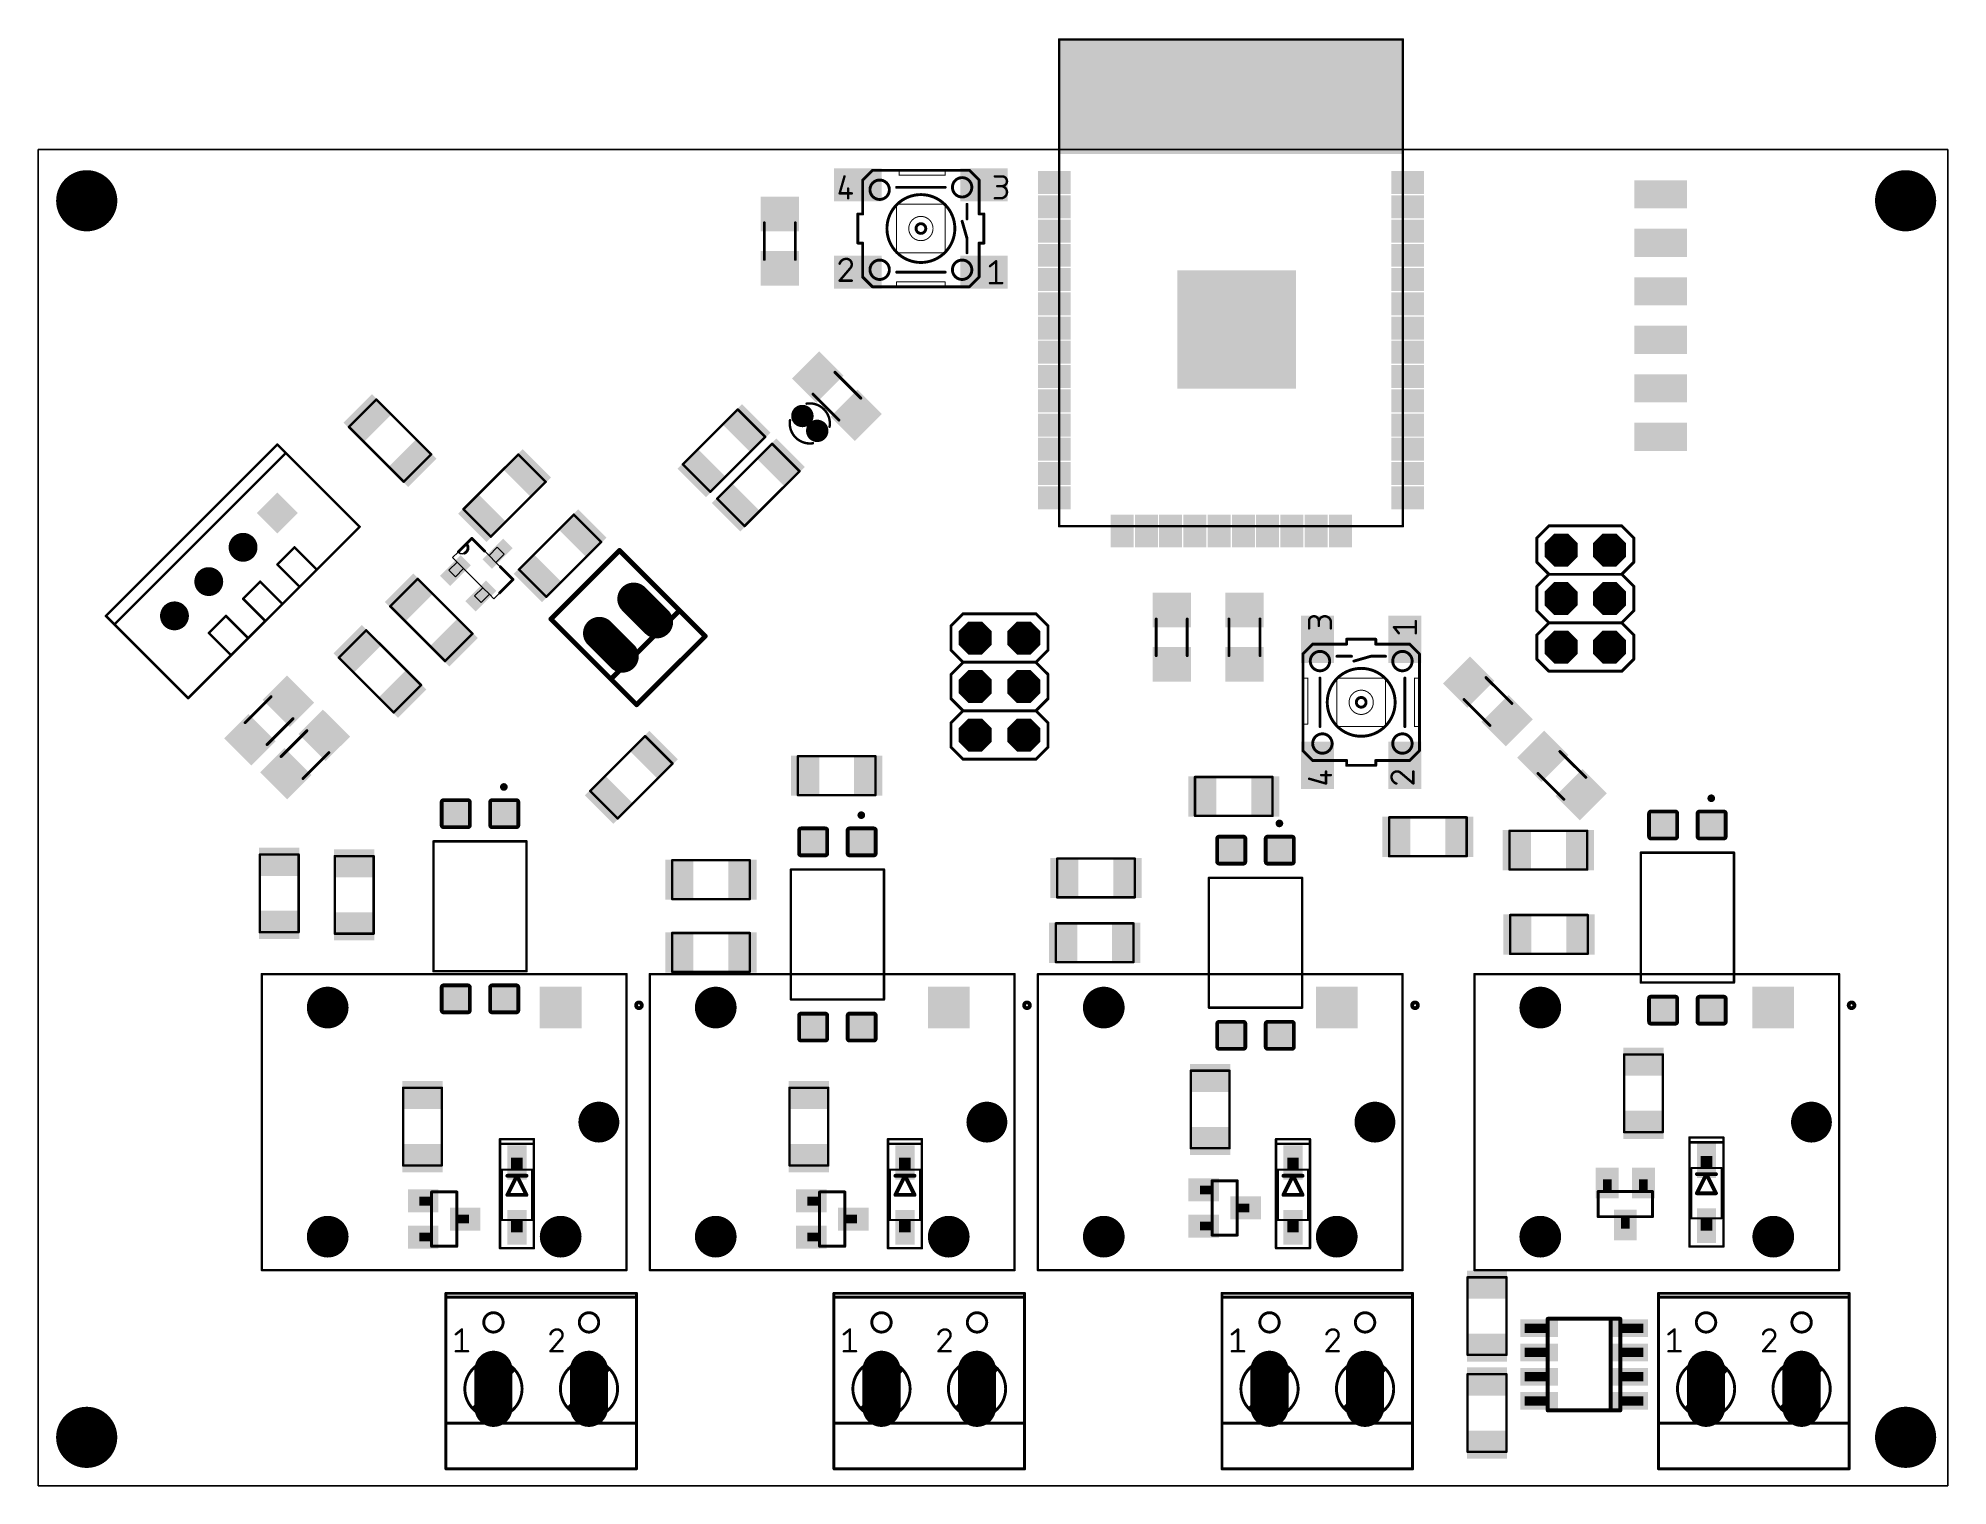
# Model space of a CAD drawing. Extents: x 0 to 100, y 0 to 76.
import ezdxf

# ---------------------------------------------------------------- set-up
doc = ezdxf.new("R2010")
doc.units = 0
for name, color, linetype in [('20', 31, 'CONTINUOUS'), ('21', 253, 'CONTINUOUS'), ('22', 253, 'CONTINUOUS'), ('29', 253, 'CONTINUOUS'), ('41', 12, 'CONTINUOUS'), ('51', 253, 'CONTINUOUS')]:
    doc.layers.add(name, color=color, linetype=linetype)

# ---------------------------------------------------------------- blocks, each defined once
blk = doc.blocks.new('LONGP100')
at = {"const_width": 1}
blk.add_lwpolyline([(-0.5, 0), (0.5, 0)], dxfattribs=at)
at = {"const_width": 0.5}
for points in [[(-0.5, 0.25, 1), (-0.5, -0.25)], [(0.5, -0.25, 1), (0.5, 0.25)]]:
    blk.add_lwpolyline(points, format="xyb", dxfattribs=at)
blk = doc.blocks.new('RECT')
blk.add_solid([(-0.5, -0.5), (0.5, -0.5), (-0.5, 0.5), (0.5, 0.5)])
blk = doc.blocks.new('OCTAGONP')
at = {"const_width": 0.5}
blk.add_lwpolyline([(-0.25, -0.1036), (-0.25, 0.1036), (-0.1036, 0.25), (0.1036, 0.25), (0.25, 0.1036), (0.25, -0.1036), (0.1036, -0.25), (-0.1036, -0.25), (-0.25, -0.1036), (-0.25, 0.1036)], dxfattribs=at)
blk = doc.blocks.new('SQUAREP')
blk.add_solid([(-0.5, -0.5), (0.5, -0.5), (-0.5, 0.5), (0.5, 0.5)])
blk = doc.blocks.new('ROUNDP')
at = {"const_width": 0.5}
blk.add_lwpolyline([(0, -0.25, 1), (0, 0.25, 1), (0, -0.25)], format="xyb", dxfattribs=at)
blk = doc.blocks.new('RECT258112X267712R25')
at = {"const_width": 0.2016}
blk.add_lwpolyline([(0.7058, -0.635), (0.7058, 0.635, 0.4142), (0.605, 0.7358), (-0.605, 0.7358, 0.4142), (-0.7058, 0.635), (-0.7058, -0.635, 0.4142), (-0.605, -0.7358), (0.605, -0.7358, 0.4142)], format="xyb", close=True, dxfattribs=at)
blk.add_solid([(-0.6304, -0.6603), (0.6304, -0.6603), (-0.6304, 0.6603), (0.6304, 0.6603)])

msp = doc.modelspace()

# ---------------------------------------------------------------- linework, layer by layer
at = {"layer": '20'}
for p, q in [((99.9994, 70), (-0.0007, 70)), ((-0.0007, 70), (-0.0007, 0)), ((99.9994, 0), (99.9994, 70)), ((-0.0007, 0), (99.9994, 0))]:
    msp.add_line(p, q, dxfattribs=at)
for centre in [(2.54, 67.31), (97.79, 67.31), (2.5387, 2.5385), (97.79, 2.54)]:
    msp.add_circle(centre, 1.5, dxfattribs=at)
at = {"layer": '21'}
for points, const_width in [([(45.0806, 68.903), (44.0646, 68.903)], 0.1524), ([(47.4936, 68.903), (45.0806, 68.903)], 0.1524), ([(45.0806, 68.649), (45.0806, 68.903)], 0.0508), ([(45.0806, 68.649), (47.4936, 68.649)], 0.0508), ([(48.3826, 68.903), (47.4936, 68.903)], 0.1524), ([(47.4936, 68.649), (47.4936, 68.903)], 0.0508), ([(42.9216, 66.617), (43.1756, 66.617)], 0.1524), ([(42.9216, 66.617), (42.9216, 65.093)], 0.1524), ([(43.1756, 66.617), (43.1756, 66.871)], 0.1524), ([(49.2716, 66.617), (49.2716, 66.871)], 0.1524), ([(49.2716, 66.617), (49.5256, 66.617)], 0.1524), ([(49.5256, 65.093), (49.5256, 66.617)], 0.1524), ([(43.1756, 65.093), (42.9216, 65.093)], 0.1524), ([(43.1756, 65.093), (43.1756, 64.839)], 0.1524), ([(49.5256, 65.093), (49.2716, 65.093)], 0.1524), ([(49.2716, 65.093), (49.2716, 64.839)], 0.1524), ([(44.9536, 63.061), (47.4936, 63.061)], 0.0508), ([(44.9536, 63.061), (44.9536, 62.807)], 0.0508), ([(47.4936, 62.807), (47.4936, 63.061)], 0.0508), ([(44.0646, 62.807), (44.9536, 62.807)], 0.1524), ([(44.9536, 62.807), (47.4936, 62.807)], 0.1524), ([(47.4936, 62.807), (48.3826, 62.807)], 0.1524), ([(16.2703, 55.4661), (17.7071, 56.903)], 0.127), ([(17.7071, 56.903), (20.5808, 54.0293)], 0.127), ([(33.7608, 53.5037), (36.6345, 56.3774)], 0.127), ([(36.6345, 56.3774), (38.0713, 54.9405)], 0.127), ([(19.144, 52.5924), (16.2703, 55.4661)], 0.127), ([(38.0713, 54.9405), (35.1976, 52.0669)], 0.127), ([(20.5808, 54.0293), (19.144, 52.5924)], 0.127), ([(22.267, 51.1496), (25.1407, 54.0233)], 0.127), ([(25.1407, 54.0233), (26.5775, 52.5864)], 0.127), ([(35.5569, 51.7076), (38.4305, 54.5813)], 0.127), ([(38.4305, 54.5813), (39.8674, 53.1445)], 0.127), ([(35.1976, 52.0669), (33.7608, 53.5037)], 0.127), ([(39.8674, 53.1445), (36.9937, 50.2708)], 0.127), ([(26.5775, 52.5864), (23.7038, 49.7127)], 0.127), ([(23.7038, 49.7127), (22.267, 51.1496)], 0.127), ([(36.9937, 50.2708), (35.5569, 51.7076)], 0.127), ([(25.1744, 47.9977), (28.0481, 50.8714)], 0.127), ([(28.0481, 50.8714), (29.485, 49.4345)], 0.127), ([(22.4213, 49.3388), (22.0082, 48.9257)], 0.1524), ([(22.7087, 49.6262), (22.4213, 49.3388)], 0.1524), ([(23.3732, 48.9616), (22.7087, 49.6262)], 0.1524), ([(29.485, 49.4345), (26.6113, 46.5608)], 0.127), ([(24.8639, 47.4709), (24.1994, 48.1354)], 0.1524), ([(26.6113, 46.5608), (25.1744, 47.9977)], 0.127), ([(18.4341, 46.07), (19.8709, 47.5068)], 0.127), ([(19.8709, 47.5068), (22.7446, 44.6331)], 0.127), ([(24.1635, 46.7704), (24.8639, 47.4709)], 0.1524), ([(21.3077, 43.1963), (18.4341, 46.07)], 0.127), ([(47.8001, 45.041), (48.4351, 45.676)], 0.1524), ([(47.8001, 43.771), (47.8001, 45.041)], 0.1524), ([(48.4351, 45.676), (52.2451, 45.676)], 0.1524), ([(52.8801, 45.041), (52.2451, 45.676)], 0.1524), ([(52.8801, 43.771), (52.8801, 45.041)], 0.1524), ([(15.74, 43.3759), (17.1768, 44.8127)], 0.127), ([(17.1768, 44.8127), (20.0505, 41.9391)], 0.127), ([(22.7446, 44.6331), (21.3077, 43.1963)], 0.127), ([(68.5186, 44.0868), (68.2646, 44.0868)], 0.1524), ([(70.0426, 44.3408), (68.5186, 44.3408)], 0.1524), ([(68.5186, 44.0868), (68.5186, 44.3408)], 0.1524), ([(70.0426, 44.3408), (70.0426, 44.0868)], 0.1524), ([(70.0426, 44.0868), (70.2966, 44.0868)], 0.1524), ([(18.6137, 40.5022), (15.74, 43.3759)], 0.127), ([(48.4351, 43.136), (47.8001, 43.771)], 0.1524), ([(47.8001, 42.501), (48.4351, 43.136)], 0.1524), ([(48.4351, 43.136), (52.2451, 43.136)], 0.1524), ([(52.2451, 43.136), (52.8801, 43.771)], 0.1524), ([(52.8801, 42.501), (52.2451, 43.136)], 0.1524), ([(66.2326, 43.1978), (66.2326, 42.3088)], 0.1524), ([(72.3286, 42.3088), (72.3286, 43.1978)], 0.1524), ([(20.0505, 41.9391), (18.6137, 40.5022)], 0.127), ([(47.8001, 41.231), (47.8001, 42.501)], 0.1524), ([(52.8801, 41.231), (52.8801, 42.501)], 0.1524), ([(66.2326, 42.3088), (66.2326, 39.8958)], 0.1524), ([(66.4866, 42.3088), (66.2326, 42.3088)], 0.0508), ([(66.4866, 39.8958), (66.4866, 42.3088)], 0.0508), ([(72.3286, 42.3088), (72.0746, 42.3088)], 0.0508), ([(72.0746, 39.7688), (72.0746, 42.3088)], 0.0508), ([(72.3286, 39.7688), (72.3286, 42.3088)], 0.1524), ([(48.4351, 40.596), (47.8001, 41.231)], 0.1524), ([(52.2451, 40.596), (52.8801, 41.231)], 0.1524), ([(47.8001, 39.961), (48.4351, 40.596)], 0.1524), ([(47.8001, 38.691), (47.8001, 39.961)], 0.1524), ([(48.4351, 40.596), (52.2451, 40.596)], 0.1524), ([(52.8801, 39.961), (52.2451, 40.596)], 0.1524), ([(52.8801, 38.691), (52.8801, 39.961)], 0.1524), ([(28.9076, 36.3933), (31.7813, 39.2669)], 0.127), ([(31.7813, 39.2669), (33.2181, 37.8301)], 0.127), ([(66.2326, 39.8958), (66.2326, 38.8798)], 0.1524), ([(66.4866, 39.8958), (66.2326, 39.8958)], 0.0508), ([(72.0746, 39.7688), (72.3286, 39.7688)], 0.0508), ([(72.3286, 38.8798), (72.3286, 39.7688)], 0.1524), ([(39.7812, 38.213), (43.8452, 38.213)], 0.127), ([(39.7812, 36.181), (39.7812, 38.213)], 0.127), ([(43.8452, 38.213), (43.8452, 36.181)], 0.127), ([(48.4351, 38.056), (47.8001, 38.691)], 0.1524), ([(52.2451, 38.056), (48.4351, 38.056)], 0.1524), ([(52.2451, 38.056), (52.8801, 38.691)], 0.1524), ([(68.5186, 37.9908), (68.2646, 37.9908)], 0.1524), ([(68.5186, 37.7368), (68.5186, 37.9908)], 0.1524), ([(70.0426, 37.9908), (70.0426, 37.7368)], 0.1524), ([(70.0426, 37.9908), (70.2966, 37.9908)], 0.1524), ([(33.2181, 37.8301), (30.3444, 34.9564)], 0.127), ([(60.5769, 37.1271), (64.6409, 37.1271)], 0.127), ([(60.5769, 35.0951), (60.5769, 37.1271)], 0.127), ([(64.6409, 37.1271), (64.6409, 35.0951)], 0.127), ([(68.5186, 37.7368), (70.0426, 37.7368)], 0.1524), ([(30.3444, 34.9564), (28.9076, 36.3933)], 0.127), ([(43.8452, 36.181), (39.7812, 36.181)], 0.127), ([(64.6409, 35.0951), (60.5769, 35.0951)], 0.127), ([(70.7417, 35.0123), (74.8057, 35.0123)], 0.127), ([(70.7417, 32.9803), (70.7417, 35.0123)], 0.127), ([(74.8057, 35.0123), (74.8057, 32.9803)], 0.127), ([(77.0505, 34.3116), (81.1145, 34.3116)], 0.127), ([(77.0505, 32.2796), (77.0505, 34.3116)], 0.127), ([(81.1145, 34.3116), (81.1145, 32.2796)], 0.127), ([(11.6054, 29), (11.6054, 33.064)], 0.127), ([(11.6054, 33.064), (13.6374, 33.064)], 0.127), ([(13.6374, 33.064), (13.6374, 29)], 0.127), ([(15.5348, 28.9204), (15.5348, 32.9844)], 0.127), ([(15.5348, 32.9844), (17.5668, 32.9844)], 0.127), ([(17.5668, 32.9844), (17.5668, 28.9204)], 0.127), ([(20.6954, 26.9561), (20.6954, 33.7561)], 0.127), ([(25.5754, 33.7561), (25.5754, 26.9561)], 0.127), ([(74.8057, 32.9803), (70.7417, 32.9803)], 0.127), ([(83.9224, 26.3634), (83.9224, 33.1634)], 0.127), ([(88.8024, 33.1634), (88.8024, 26.3634)], 0.127), ([(33.1974, 32.766), (37.2614, 32.766)], 0.127), ([(33.1974, 30.734), (33.1974, 32.766)], 0.127), ([(37.2614, 32.766), (37.2614, 30.734)], 0.127), ([(39.4122, 25.478), (39.4122, 32.278)], 0.127), ([(44.2922, 32.278), (44.2922, 25.478)], 0.127), ([(53.3582, 32.8547), (57.4222, 32.8547)], 0.127), ([(53.3582, 30.8227), (53.3582, 32.8547)], 0.127), ([(57.4222, 32.8547), (57.4222, 30.8227)], 0.127), ([(81.1145, 32.2796), (77.0505, 32.2796)], 0.127), ([(61.307, 25.046), (61.307, 31.846)], 0.127), ([(66.187, 31.846), (66.187, 25.046)], 0.127), ([(37.2614, 30.734), (33.1974, 30.734)], 0.127), ([(57.4222, 30.8227), (53.3582, 30.8227)], 0.127), ([(13.6374, 29), (11.6054, 29)], 0.127), ([(33.1974, 28.956), (37.2614, 28.956)], 0.127), ([(33.1974, 26.924), (33.1974, 28.956)], 0.127), ([(37.2614, 28.956), (37.2614, 26.924)], 0.127), ([(53.29, 29.462), (57.354, 29.462)], 0.127), ([(53.29, 27.43), (53.29, 29.462)], 0.127), ([(57.354, 29.462), (57.354, 27.43)], 0.127), ([(77.0786, 29.8978), (81.1426, 29.8978)], 0.127), ([(77.0786, 27.8658), (77.0786, 29.8978)], 0.127), ([(81.1426, 29.8978), (81.1426, 27.8658)], 0.127), ([(17.5668, 28.9204), (15.5348, 28.9204)], 0.127), ([(57.354, 27.43), (53.29, 27.43)], 0.127), ([(81.1426, 27.8658), (77.0786, 27.8658)], 0.127), ([(37.2614, 26.924), (33.1974, 26.924)], 0.127), ([(83.0467, 18.5284), (83.0467, 22.5924)], 0.127), ([(83.0467, 22.5924), (85.0787, 22.5924)], 0.127), ([(85.0787, 22.5924), (85.0787, 18.5284)], 0.127), ([(60.3529, 17.6801), (60.3529, 21.7441)], 0.127), ([(60.3529, 21.7441), (62.3849, 21.7441)], 0.127), ([(62.3849, 21.7441), (62.3849, 17.6801)], 0.127), ([(19.1069, 16.7839), (19.1069, 20.8479)], 0.127), ([(19.1069, 20.8479), (21.1389, 20.8479)], 0.127), ([(21.1389, 20.8479), (21.1389, 16.7839)], 0.127), ([(39.34, 16.7827), (39.34, 20.8467)], 0.127), ([(39.34, 20.8467), (41.372, 20.8467)], 0.127), ([(41.372, 20.8467), (41.372, 16.7827)], 0.127), ([(25.9584, 18.161), (24.1804, 18.161)], 0.127), ([(24.1804, 18.161), (24.1804, 12.446)], 0.127), ([(25.9584, 12.446), (25.9584, 18.161)], 0.127), ([(46.2784, 18.161), (44.5004, 18.161)], 0.127), ([(44.5004, 18.161), (44.5004, 12.446)], 0.127), ([(46.2784, 12.446), (46.2784, 18.161)], 0.127), ([(66.5983, 18.161), (64.8204, 18.161)], 0.127), ([(64.8204, 18.161), (64.8204, 12.446)], 0.127), ([(66.5983, 12.446), (66.5983, 18.161)], 0.127), ([(85.0787, 18.5284), (83.0467, 18.5284)], 0.127), ([(88.249, 18.2456), (86.471, 18.2456)], 0.127), ([(86.471, 18.2456), (86.471, 12.5306)], 0.127), ([(88.249, 17.9916), (86.471, 17.9916)], 0.127), ([(88.249, 12.5306), (88.249, 18.2456)], 0.127), ([(25.9584, 17.907), (24.1804, 17.907)], 0.127), ([(46.2784, 17.907), (44.5004, 17.907)], 0.127), ([(62.3849, 17.6801), (60.3529, 17.6801)], 0.127), ([(66.5983, 17.907), (64.8204, 17.907)], 0.127), ([(21.1389, 16.7839), (19.1069, 16.7839)], 0.127), ([(41.372, 16.7827), (39.34, 16.7827)], 0.127), ([(24.1804, 12.446), (25.9584, 12.446)], 0.127), ([(44.5004, 12.446), (46.2784, 12.446)], 0.127), ([(64.8204, 12.446), (66.5983, 12.446)], 0.127), ([(86.471, 12.5306), (88.249, 12.5306)], 0.127), ([(31.3324, 10.084), (21.3504, 10.084)], 0.1524), ([(21.3504, 9.881), (21.3504, 10.084)], 0.1524), ([(31.3324, 10.084), (31.3324, 9.881)], 0.1524), ([(51.6524, 10.084), (41.6703, 10.084)], 0.1524), ([(41.6703, 9.881), (41.6703, 10.084)], 0.1524), ([(51.6524, 10.084), (51.6524, 9.881)], 0.1524), ([(71.9724, 10.084), (61.9904, 10.084)], 0.1524), ([(61.9904, 9.881), (61.9904, 10.084)], 0.1524), ([(71.9724, 10.084), (71.9724, 9.881)], 0.1524), ([(74.8534, 6.858), (74.8534, 10.922)], 0.127), ([(74.8534, 10.922), (76.8854, 10.922)], 0.127), ([(76.8854, 10.922), (76.8854, 6.858)], 0.127), ([(94.8324, 10.084), (84.8504, 10.084)], 0.1524), ([(84.8504, 9.881), (84.8504, 10.084)], 0.1524), ([(94.8324, 10.084), (94.8324, 9.881)], 0.1524), ([(21.3504, 3.277), (21.3504, 9.881)], 0.1524), ([(21.3504, 9.881), (31.3324, 9.881)], 0.1524), ([(31.3324, 9.881), (31.3324, 3.277)], 0.1524), ([(41.6703, 3.277), (41.6703, 9.881)], 0.1524), ([(41.6703, 9.881), (51.6524, 9.881)], 0.1524), ([(51.6524, 9.881), (51.6524, 3.277)], 0.1524), ([(61.9904, 3.277), (61.9904, 9.881)], 0.1524), ([(61.9904, 9.881), (71.9724, 9.881)], 0.1524), ([(71.9724, 9.881), (71.9724, 3.277)], 0.1524), ([(84.8504, 3.277), (84.8504, 9.881)], 0.1524), ([(84.8504, 9.881), (94.8324, 9.881)], 0.1524), ([(94.8324, 9.881), (94.8324, 3.277)], 0.1524), ([(21.8709, 7.9375), (22.1883, 8.1915)], 0.127), ([(22.1883, 8.1915), (22.1883, 7.0485)], 0.127), ([(42.1909, 7.9375), (42.5084, 8.1915)], 0.127), ([(42.5084, 8.1915), (42.5084, 7.0485)], 0.127), ([(62.5109, 7.9375), (62.8284, 8.1915)], 0.127), ([(62.8284, 8.1915), (62.8284, 7.0485)], 0.127), ([(85.3709, 7.9375), (85.6883, 8.1915)], 0.127), ([(85.6883, 8.1915), (85.6883, 7.0485)], 0.127), ([(21.8709, 7.0485), (22.5059, 7.0485)], 0.127), ([(27.3636, 7.6835), (26.8239, 7.0485)], 0.127), ([(26.8239, 7.0485), (27.4589, 7.0485)], 0.127), ([(42.1909, 7.0485), (42.8259, 7.0485)], 0.127), ([(47.6836, 7.6835), (47.1439, 7.0485)], 0.127), ([(47.1439, 7.0485), (47.7789, 7.0485)], 0.127), ([(62.5109, 7.0485), (63.1459, 7.0485)], 0.127), ([(68.0036, 7.6835), (67.4639, 7.0485)], 0.127), ([(67.4639, 7.0485), (68.0988, 7.0485)], 0.127), ([(85.3709, 7.0485), (86.0059, 7.0485)], 0.127), ([(90.8636, 7.6835), (90.3239, 7.0485)], 0.127), ([(90.3239, 7.0485), (90.9588, 7.0485)], 0.127), ([(76.8854, 6.858), (74.8534, 6.858)], 0.127), ([(74.8534, 1.778), (74.8534, 5.842)], 0.127), ([(74.8534, 5.842), (76.8854, 5.842)], 0.127), ([(76.8854, 5.842), (76.8854, 1.778)], 0.127), ([(21.3504, 0.889), (21.3504, 3.277)], 0.1524), ([(21.3504, 3.277), (22.9504, 3.277)], 0.1524), ([(24.7284, 3.277), (27.9544, 3.277)], 0.1524), ([(29.7324, 3.277), (31.3324, 3.277)], 0.1524), ([(31.3324, 3.277), (31.3324, 0.889)], 0.1524), ([(41.6703, 0.889), (41.6703, 3.277)], 0.1524), ([(41.6703, 3.277), (43.2704, 3.277)], 0.1524), ([(45.0483, 3.277), (48.2744, 3.277)], 0.1524), ([(50.0524, 3.277), (51.6524, 3.277)], 0.1524), ([(51.6524, 3.277), (51.6524, 0.889)], 0.1524), ([(61.9904, 0.889), (61.9904, 3.277)], 0.1524), ([(61.9904, 3.277), (63.5904, 3.277)], 0.1524), ([(65.3684, 3.277), (68.5944, 3.277)], 0.1524), ([(70.3723, 3.277), (71.9724, 3.277)], 0.1524), ([(71.9724, 3.277), (71.9724, 0.889)], 0.1524), ([(84.8504, 0.889), (84.8504, 3.277)], 0.1524), ([(84.8504, 3.277), (86.4504, 3.277)], 0.1524), ([(88.2284, 3.277), (91.4544, 3.277)], 0.1524), ([(93.2324, 3.277), (94.8324, 3.277)], 0.1524), ([(94.8324, 3.277), (94.8324, 0.889)], 0.1524), ([(76.8854, 1.778), (74.8534, 1.778)], 0.127), ([(21.3504, 0.889), (31.3324, 0.889)], 0.1524), ([(41.6703, 0.889), (51.6524, 0.889)], 0.1524), ([(61.9904, 0.889), (71.9724, 0.889)], 0.1524), ([(84.8504, 0.889), (94.8324, 0.889)], 0.1524)]:
    msp.add_lwpolyline(points, dxfattribs=dict(at, const_width=const_width))
for points, const_width in [([(44.0646, 68.9411, 1), (44.0646, 68.8649)], 0.0762), ([(45.0806, 68.9411, 1), (45.0806, 68.8649)], 0.0762), ([(45.0806, 68.8649, 1), (45.0806, 68.9411)], 0.0762), ([(45.0933, 68.903, 1), (45.0679, 68.903)], 0.0254), ([(45.0806, 68.6617, 1), (45.0806, 68.6363)], 0.0254), ([(45.0679, 68.649, 1), (45.0933, 68.649)], 0.0254), ([(47.4936, 68.9411, 1), (47.4936, 68.8649)], 0.0762), ([(47.4936, 68.8649, 1), (47.4936, 68.9411)], 0.0762), ([(47.5063, 68.903, 1), (47.4809, 68.903)], 0.0254), ([(47.4809, 68.649, 1), (47.5063, 68.649)], 0.0254), ([(47.4936, 68.6363, 1), (47.4936, 68.6617)], 0.0254), ([(48.3826, 68.8649, 1), (48.3826, 68.9411)], 0.0762), ([(46.2236, 64.077, 1), (46.2236, 67.633, 1), (46.2236, 64.077)], 0.1524), ([(42.9216, 66.6551, 1), (42.9216, 66.5789)], 0.0762), ([(42.9597, 66.617, 1), (42.8835, 66.617)], 0.0762), ([(43.2137, 66.871, 1), (43.1375, 66.871)], 0.0762), ([(43.1375, 66.617, 1), (43.2137, 66.617)], 0.0762), ([(43.1756, 66.5789, 1), (43.1756, 66.6551)], 0.0762), ([(46.2236, 65.601, 1), (46.2236, 66.109, 1), (46.2236, 65.601)], 0.1524), ([(49.3097, 66.871, 1), (49.2335, 66.871)], 0.0762), ([(49.2716, 66.6551, 1), (49.2716, 66.5789)], 0.0762), ([(49.2335, 66.617, 1), (49.3097, 66.617)], 0.0762), ([(49.5637, 66.617, 1), (49.4875, 66.617)], 0.0762), ([(49.5256, 66.5789, 1), (49.5256, 66.6551)], 0.0762), ([(42.9216, 65.1311, 1), (42.9216, 65.0549)], 0.0762), ([(42.8835, 65.093, 1), (42.9597, 65.093)], 0.0762), ([(43.2137, 65.093, 1), (43.1375, 65.093)], 0.0762), ([(43.1756, 65.0549, 1), (43.1756, 65.1311)], 0.0762), ([(49.2716, 65.1311, 1), (49.2716, 65.0549)], 0.0762), ([(49.3097, 65.093, 1), (49.2335, 65.093)], 0.0762), ([(49.4875, 65.093, 1), (49.5637, 65.093)], 0.0762), ([(49.5256, 65.0549, 1), (49.5256, 65.1311)], 0.0762), ([(43.1375, 64.839, 1), (43.2137, 64.839)], 0.0762), ([(49.2335, 64.839, 1), (49.3097, 64.839)], 0.0762), ([(44.9536, 63.0737, 1), (44.9536, 63.0483)], 0.0254), ([(44.9663, 63.061, 1), (44.9409, 63.061)], 0.0254), ([(47.5063, 63.061, 1), (47.4809, 63.061)], 0.0254), ([(47.4936, 63.0483, 1), (47.4936, 63.0737)], 0.0254), ([(44.0646, 62.8451, 1), (44.0646, 62.7689)], 0.0762), ([(44.9536, 62.8451, 1), (44.9536, 62.7689)], 0.0762), ([(44.9536, 62.7689, 1), (44.9536, 62.8451)], 0.0762), ([(44.9409, 62.807, 1), (44.9663, 62.807)], 0.0254), ([(47.4936, 62.8451, 1), (47.4936, 62.7689)], 0.0762), ([(47.4936, 62.7689, 1), (47.4936, 62.8451)], 0.0762), ([(47.4809, 62.807, 1), (47.5063, 62.807)], 0.0254), ([(48.3826, 62.7689, 1), (48.3826, 62.8451)], 0.0762), ([(17.7296, 56.9254, 1), (17.6847, 56.8805)], 0.0635), ([(17.7296, 56.8805, 1), (17.6847, 56.9254)], 0.0635), ([(36.6569, 56.3998, 1), (36.612, 56.3549)], 0.0635), ([(36.6569, 56.3549, 1), (36.612, 56.3998)], 0.0635), ([(16.2928, 55.4886, 1), (16.2479, 55.4437)], 0.0635), ([(16.2479, 55.4886, 1), (16.2928, 55.4437)], 0.0635), ([(38.0938, 54.9181, 1), (38.0489, 54.963)], 0.0635), ([(20.6033, 54.0068, 1), (20.5584, 54.0517)], 0.0635), ([(20.5584, 54.0068, 1), (20.6033, 54.0517)], 0.0635), ([(25.1631, 54.0457, 1), (25.1182, 54.0008)], 0.0635), ([(25.1631, 54.0008, 1), (25.1182, 54.0457)], 0.0635), ([(38.0489, 54.9181, 1), (38.0938, 54.963)], 0.0635), ([(38.453, 54.6038, 1), (38.4081, 54.5589)], 0.0635), ([(38.453, 54.5589, 1), (38.4081, 54.6038)], 0.0635), ([(33.7833, 53.5261, 1), (33.7384, 53.4812)], 0.0635), ([(33.7384, 53.5261, 1), (33.7833, 53.4812)], 0.0635), ([(39.8898, 53.122, 1), (39.8449, 53.1669)], 0.0635), ([(39.8449, 53.122, 1), (39.8898, 53.1669)], 0.0635), ([(19.1215, 52.6149, 1), (19.1664, 52.57)], 0.0635), ([(19.1215, 52.57, 1), (19.1664, 52.6149)], 0.0635), ([(26.6, 52.564, 1), (26.5551, 52.6089)], 0.0635), ([(26.5551, 52.564, 1), (26.6, 52.6089)], 0.0635), ([(35.1752, 52.0893, 1), (35.2201, 52.0444)], 0.0635), ([(35.1752, 52.0444, 1), (35.2201, 52.0893)], 0.0635), ([(22.2894, 51.172, 1), (22.2445, 51.1271)], 0.0635), ([(22.2445, 51.172, 1), (22.2894, 51.1271)], 0.0635), ([(35.5793, 51.7301, 1), (35.5344, 51.6852)], 0.0635), ([(35.5344, 51.7301, 1), (35.5793, 51.6852)], 0.0635), ([(28.0706, 50.8938, 1), (28.0257, 50.8489)], 0.0635), ([(28.0706, 50.8489, 1), (28.0257, 50.8938)], 0.0635), ([(36.9712, 50.2933, 1), (37.0162, 50.2483)], 0.0635), ([(36.9712, 50.2483, 1), (37.0162, 50.2933)], 0.0635), ([(22.3315, 48.8539, 0.5206), (22.4213, 49.3388)], 0.1524), ([(22.4485, 49.3655, 1), (22.3941, 49.3121)], 0.0762), ([(22.3944, 49.3657, 1), (22.4482, 49.3119)], 0.0762), ([(22.4482, 49.3119, 1), (22.3944, 49.3657)], 0.0762), ([(22.7356, 49.6531, 1), (22.6817, 49.5992)], 0.0762), ([(22.7356, 49.5992, 1), (22.6817, 49.6531)], 0.0762), ([(23.3463, 48.9347, 1), (23.4001, 48.9886)], 0.0762), ([(23.6814, 49.7352, 1), (23.7263, 49.6903)], 0.0635), ([(23.6814, 49.6903, 1), (23.7263, 49.7352)], 0.0635), ([(29.5074, 49.4121, 1), (29.4625, 49.457)], 0.0635), ([(29.4625, 49.4121, 1), (29.5074, 49.457)], 0.0635), ([(21.9813, 48.9526, 1), (22.0351, 48.8988)], 0.0762), ([(22.3157, 48.8885, 1), (22.3473, 48.8192)], 0.0762), ([(24.2263, 48.1624, 1), (24.1724, 48.1085)], 0.0762), ([(25.1969, 48.0201, 1), (25.152, 47.9752)], 0.0635), ([(25.152, 48.0201, 1), (25.1969, 47.9752)], 0.0635), ([(19.8934, 47.5293, 1), (19.8485, 47.4844)], 0.0635), ([(19.8934, 47.4844, 1), (19.8485, 47.5293)], 0.0635), ([(24.8909, 47.444, 1), (24.837, 47.4978)], 0.0762), ([(24.837, 47.444, 1), (24.8909, 47.4978)], 0.0762), ([(18.4565, 46.0924, 1), (18.4116, 46.0475)], 0.0635), ([(18.4116, 46.0924, 1), (18.4565, 46.0475)], 0.0635), ([(24.1365, 46.7974, 1), (24.1904, 46.7435)], 0.0762), ([(26.5888, 46.5833, 1), (26.6337, 46.5384)], 0.0635), ([(26.5888, 46.5384, 1), (26.6337, 46.5833)], 0.0635), ([(47.7731, 45.0679, 1), (47.827, 45.014)], 0.0762), ([(47.8382, 45.041, 1), (47.762, 45.041)], 0.0762), ([(48.4351, 45.7141, 1), (48.4351, 45.6379)], 0.0762), ([(48.462, 45.649, 1), (48.4081, 45.7029)], 0.0762), ([(52.272, 45.7029, 1), (52.2181, 45.649)], 0.0762), ([(52.2451, 45.6379, 1), (52.2451, 45.7141)], 0.0762), ([(52.9182, 45.041, 1), (52.842, 45.041)], 0.0762), ([(52.8531, 45.014, 1), (52.907, 45.0679)], 0.0762), ([(17.1993, 44.8352, 1), (17.1544, 44.7903)], 0.0635), ([(17.1993, 44.7903, 1), (17.1544, 44.8352)], 0.0635), ([(22.767, 44.6107, 1), (22.7221, 44.6556)], 0.0635), ([(22.7221, 44.6107, 1), (22.767, 44.6556)], 0.0635), ([(68.2646, 44.1249, 1), (68.2646, 44.0487)], 0.0762), ([(68.5186, 44.3789, 1), (68.5186, 44.3027)], 0.0762), ([(68.5567, 44.3408, 1), (68.4805, 44.3408)], 0.0762), ([(68.4805, 44.0868, 1), (68.5567, 44.0868)], 0.0762), ([(68.5186, 44.0487, 1), (68.5186, 44.1249)], 0.0762), ([(70.0807, 44.3408, 1), (70.0045, 44.3408)], 0.0762), ([(70.0426, 44.1249, 1), (70.0426, 44.0487)], 0.0762), ([(70.0045, 44.0868, 1), (70.0807, 44.0868)], 0.0762), ([(70.0426, 44.3027, 1), (70.0426, 44.3789)], 0.0762), ([(70.2966, 44.0487, 1), (70.2966, 44.1249)], 0.0762), ([(15.7624, 43.3984, 1), (15.7175, 43.3535)], 0.0635), ([(15.7175, 43.3984, 1), (15.7624, 43.3535)], 0.0635), ([(21.2853, 43.2188, 1), (21.3302, 43.1738)], 0.0635), ([(21.2853, 43.1738, 1), (21.3302, 43.2188)], 0.0635), ([(47.827, 43.7979, 1), (47.7731, 43.744)], 0.0762), ([(47.762, 43.771, 1), (47.8382, 43.771)], 0.0762), ([(48.4351, 43.1741, 1), (48.4351, 43.0979)], 0.0762), ([(48.462, 43.109, 1), (48.4081, 43.1629)], 0.0762), ([(48.4081, 43.109, 1), (48.462, 43.1629)], 0.0762), ([(52.272, 43.1629, 1), (52.2181, 43.109)], 0.0762), ([(52.2181, 43.1629, 1), (52.272, 43.109)], 0.0762), ([(52.2451, 43.0979, 1), (52.2451, 43.1741)], 0.0762), ([(52.842, 43.771, 1), (52.9182, 43.771)], 0.0762), ([(52.907, 43.744, 1), (52.8531, 43.7979)], 0.0762), ([(66.2707, 43.1978, 1), (66.1945, 43.1978)], 0.0762), ([(72.3667, 43.1978, 1), (72.2905, 43.1978)], 0.0762), ([(20.073, 41.9166, 1), (20.0281, 41.9615)], 0.0635), ([(47.7731, 42.5279, 1), (47.827, 42.474)], 0.0762), ([(47.8382, 42.501, 1), (47.762, 42.501)], 0.0762), ([(52.9182, 42.501, 1), (52.842, 42.501)], 0.0762), ([(52.8531, 42.474, 1), (52.907, 42.5279)], 0.0762), ([(66.2707, 42.3088, 1), (66.1945, 42.3088)], 0.0762), ([(66.1945, 42.3088, 1), (66.2707, 42.3088)], 0.0762), ([(66.2326, 42.3215, 1), (66.2326, 42.2961)], 0.0254), ([(66.4993, 42.3088, 1), (66.4739, 42.3088)], 0.0254), ([(66.4866, 42.2961, 1), (66.4866, 42.3215)], 0.0254), ([(69.2806, 39.2608, 1), (69.2806, 42.8168, 1), (69.2806, 39.2608)], 0.1524), ([(72.0746, 42.3215, 1), (72.0746, 42.2961)], 0.0254), ([(72.0873, 42.3088, 1), (72.0619, 42.3088)], 0.0254), ([(72.3667, 42.3088, 1), (72.2905, 42.3088)], 0.0762), ([(72.2905, 42.3088, 1), (72.3667, 42.3088)], 0.0762), ([(72.3286, 42.2961, 1), (72.3286, 42.3215)], 0.0254), ([(20.0281, 41.9166, 1), (20.073, 41.9615)], 0.0635), ([(47.827, 41.2579, 1), (47.7731, 41.204)], 0.0762), ([(47.762, 41.231, 1), (47.8382, 41.231)], 0.0762), ([(52.842, 41.231, 1), (52.9182, 41.231)], 0.0762), ([(52.907, 41.204, 1), (52.8531, 41.2579)], 0.0762), ([(69.2806, 40.7848, 1), (69.2806, 41.2928, 1), (69.2806, 40.7848)], 0.1524), ([(18.5912, 40.5247, 1), (18.6361, 40.4798)], 0.0635), ([(18.5912, 40.4798, 1), (18.6361, 40.5247)], 0.0635), ([(47.7731, 39.9879, 1), (47.827, 39.934)], 0.0762), ([(47.8382, 39.961, 1), (47.762, 39.961)], 0.0762), ([(48.4351, 40.6341, 1), (48.4351, 40.5579)], 0.0762), ([(48.462, 40.569, 1), (48.4081, 40.6229)], 0.0762), ([(48.4081, 40.569, 1), (48.462, 40.6229)], 0.0762), ([(52.272, 40.6229, 1), (52.2181, 40.569)], 0.0762), ([(52.2181, 40.6229, 1), (52.272, 40.569)], 0.0762), ([(52.2451, 40.5579, 1), (52.2451, 40.6341)], 0.0762), ([(52.9182, 39.961, 1), (52.842, 39.961)], 0.0762), ([(52.8531, 39.934, 1), (52.907, 39.9879)], 0.0762), ([(31.8037, 39.2894, 1), (31.7588, 39.2445)], 0.0635), ([(31.8037, 39.2445, 1), (31.7588, 39.2894)], 0.0635), ([(66.2707, 39.8958, 1), (66.1945, 39.8958)], 0.0762), ([(66.1945, 39.8958, 1), (66.2707, 39.8958)], 0.0762), ([(66.2326, 39.9085, 1), (66.2326, 39.8831)], 0.0254), ([(66.4739, 39.8958, 1), (66.4993, 39.8958)], 0.0254), ([(66.4866, 39.8831, 1), (66.4866, 39.9085)], 0.0254), ([(72.0746, 39.7815, 1), (72.0746, 39.7561)], 0.0254), ([(72.0619, 39.7688, 1), (72.0873, 39.7688)], 0.0254), ([(72.3667, 39.7688, 1), (72.2905, 39.7688)], 0.0762), ([(72.2905, 39.7688, 1), (72.3667, 39.7688)], 0.0762), ([(72.3286, 39.7561, 1), (72.3286, 39.7815)], 0.0254), ([(39.8129, 38.213, 1), (39.7494, 38.213)], 0.0635), ([(39.7812, 38.2447, 1), (39.7812, 38.1812)], 0.0635), ([(43.8769, 38.213, 1), (43.8134, 38.213)], 0.0635), ([(43.8452, 38.1812, 1), (43.8452, 38.2447)], 0.0635), ([(47.827, 38.7179, 1), (47.7731, 38.664)], 0.0762), ([(47.762, 38.691, 1), (47.8382, 38.691)], 0.0762), ([(48.4351, 38.0941, 1), (48.4351, 38.0179)], 0.0762), ([(48.4081, 38.029, 1), (48.462, 38.0829)], 0.0762), ([(52.2181, 38.0829, 1), (52.272, 38.029)], 0.0762), ([(52.2451, 38.0179, 1), (52.2451, 38.0941)], 0.0762), ([(52.842, 38.691, 1), (52.9182, 38.691)], 0.0762), ([(52.907, 38.664, 1), (52.8531, 38.7179)], 0.0762), ([(66.1945, 38.8798, 1), (66.2707, 38.8798)], 0.0762), ([(68.2646, 38.0289, 1), (68.2646, 37.9527)], 0.0762), ([(68.5567, 37.9908, 1), (68.4805, 37.9908)], 0.0762), ([(68.5186, 37.9527, 1), (68.5186, 38.0289)], 0.0762), ([(70.0807, 37.9908, 1), (70.0045, 37.9908)], 0.0762), ([(70.0426, 38.0289, 1), (70.0426, 37.9527)], 0.0762), ([(70.2966, 37.9527, 1), (70.2966, 38.0289)], 0.0762), ([(72.2905, 38.8798, 1), (72.3667, 38.8798)], 0.0762), ([(33.2406, 37.8077, 1), (33.1957, 37.8526)], 0.0635), ([(33.1957, 37.8077, 1), (33.2406, 37.8526)], 0.0635), ([(60.5769, 37.1589, 1), (60.5769, 37.0954)], 0.0635), ([(60.6087, 37.1271, 1), (60.5452, 37.1271)], 0.0635), ([(64.6727, 37.1271, 1), (64.6092, 37.1271)], 0.0635), ([(64.6409, 37.0954, 1), (64.6409, 37.1589)], 0.0635), ([(68.5186, 37.7749, 1), (68.5186, 37.6987)], 0.0762), ([(68.4805, 37.7368, 1), (68.5567, 37.7368)], 0.0762), ([(70.0045, 37.7368, 1), (70.0807, 37.7368)], 0.0762), ([(70.0426, 37.6987, 1), (70.0426, 37.7749)], 0.0762), ([(24.3854, 36.5061, 1), (24.3854, 36.7061, 1), (24.3854, 36.5061)], 0.2), ([(28.93, 36.4157, 1), (28.8851, 36.3708)], 0.0635), ([(28.8851, 36.4157, 1), (28.93, 36.3708)], 0.0635), ([(39.7494, 36.181, 1), (39.8129, 36.181)], 0.0635), ([(39.7812, 36.2127, 1), (39.7812, 36.1492)], 0.0635), ([(43.8134, 36.181, 1), (43.8769, 36.181)], 0.0635), ([(43.8452, 36.1492, 1), (43.8452, 36.2127)], 0.0635), ([(87.6124, 35.9134, 1), (87.6124, 36.1134, 1), (87.6124, 35.9134)], 0.2), ([(30.322, 34.9789, 1), (30.3669, 34.934)], 0.0635), ([(30.322, 34.934, 1), (30.3669, 34.9789)], 0.0635), ([(43.1022, 35.028, 1), (43.1022, 35.228, 1), (43.1022, 35.028)], 0.2), ([(60.5769, 35.1269, 1), (60.5769, 35.0634)], 0.0635), ([(60.5452, 35.0951, 1), (60.6087, 35.0951)], 0.0635), ([(64.6092, 35.0951, 1), (64.6727, 35.0951)], 0.0635), ([(64.6409, 35.0634, 1), (64.6409, 35.1269)], 0.0635), ([(70.7417, 35.0441, 1), (70.7417, 34.9806)], 0.0635), ([(70.7734, 35.0123, 1), (70.7099, 35.0123)], 0.0635), ([(74.8374, 35.0123, 1), (74.7739, 35.0123)], 0.0635), ([(74.8057, 34.9806, 1), (74.8057, 35.0441)], 0.0635), ([(64.997, 34.596, 1), (64.997, 34.796, 1), (64.997, 34.596)], 0.2), ([(77.0505, 34.3433, 1), (77.0505, 34.2798)], 0.0635), ([(77.0823, 34.3116, 1), (77.0188, 34.3116)], 0.0635), ([(81.1463, 34.3116, 1), (81.0828, 34.3116)], 0.0635), ([(81.1145, 34.2798, 1), (81.1145, 34.3433)], 0.0635), ([(11.6054, 33.0958, 1), (11.6054, 33.0323)], 0.0635), ([(11.6372, 33.064, 1), (11.5737, 33.064)], 0.0635), ([(13.6692, 33.064, 1), (13.6057, 33.064)], 0.0635), ([(13.6374, 33.0323, 1), (13.6374, 33.0958)], 0.0635), ([(15.5348, 33.0162, 1), (15.5348, 32.9527)], 0.0635), ([(15.5666, 32.9844, 1), (15.5031, 32.9844)], 0.0635), ([(17.5986, 32.9844, 1), (17.5351, 32.9844)], 0.0635), ([(17.5668, 32.9527, 1), (17.5668, 33.0162)], 0.0635), ([(20.7271, 33.7561, 1), (20.6637, 33.7561)], 0.0635), ([(25.6072, 33.7561, 1), (25.5437, 33.7561)], 0.0635), ([(70.7417, 33.0121, 1), (70.7417, 32.9485)], 0.0635), ([(70.7099, 32.9803, 1), (70.7734, 32.9803)], 0.0635), ([(74.7739, 32.9803, 1), (74.8374, 32.9803)], 0.0635), ([(74.8057, 32.9485, 1), (74.8057, 33.0121)], 0.0635), ([(83.9541, 33.1634, 1), (83.8906, 33.1634)], 0.0635), ([(88.8341, 33.1634, 1), (88.7706, 33.1634)], 0.0635), ([(33.1974, 32.7978, 1), (33.1974, 32.7342)], 0.0635), ([(33.2291, 32.766, 1), (33.1656, 32.766)], 0.0635), ([(37.2931, 32.766, 1), (37.2296, 32.766)], 0.0635), ([(37.2614, 32.7342, 1), (37.2614, 32.7978)], 0.0635), ([(39.444, 32.278, 1), (39.3805, 32.278)], 0.0635), ([(44.324, 32.278, 1), (44.2605, 32.278)], 0.0635), ([(53.3899, 32.8547, 1), (53.3264, 32.8547)], 0.0635), ([(53.3582, 32.8865, 1), (53.3582, 32.823)], 0.0635), ([(57.4539, 32.8547, 1), (57.3904, 32.8547)], 0.0635), ([(57.4222, 32.823, 1), (57.4222, 32.8865)], 0.0635), ([(77.0505, 32.3113, 1), (77.0505, 32.2478)], 0.0635), ([(77.0188, 32.2796, 1), (77.0823, 32.2796)], 0.0635), ([(81.0828, 32.2796, 1), (81.1463, 32.2796)], 0.0635), ([(81.1145, 32.2478, 1), (81.1145, 32.3113)], 0.0635), ([(61.3387, 31.846, 1), (61.2752, 31.846)], 0.0635), ([(66.2187, 31.846, 1), (66.1552, 31.846)], 0.0635), ([(33.1656, 30.734, 1), (33.2291, 30.734)], 0.0635), ([(33.1974, 30.7658, 1), (33.1974, 30.7023)], 0.0635), ([(37.2296, 30.734, 1), (37.2931, 30.734)], 0.0635), ([(37.2614, 30.7023, 1), (37.2614, 30.7658)], 0.0635), ([(53.3264, 30.8227, 1), (53.3899, 30.8227)], 0.0635), ([(53.3582, 30.8545, 1), (53.3582, 30.791)], 0.0635), ([(57.3904, 30.8227, 1), (57.4539, 30.8227)], 0.0635), ([(57.4222, 30.791, 1), (57.4222, 30.8545)], 0.0635), ([(11.6054, 29.0318, 1), (11.6054, 28.9683)], 0.0635), ([(11.5737, 29, 1), (11.6372, 29)], 0.0635), ([(13.6057, 29, 1), (13.6692, 29)], 0.0635), ([(13.6374, 28.9683, 1), (13.6374, 29.0318)], 0.0635), ([(33.2291, 28.956, 1), (33.1656, 28.956)], 0.0635), ([(33.1974, 28.9878, 1), (33.1974, 28.9243)], 0.0635), ([(37.2931, 28.956, 1), (37.2296, 28.956)], 0.0635), ([(37.2614, 28.9243, 1), (37.2614, 28.9878)], 0.0635), ([(53.3217, 29.462, 1), (53.2582, 29.462)], 0.0635), ([(53.29, 29.4937, 1), (53.29, 29.4302)], 0.0635), ([(57.3857, 29.462, 1), (57.3222, 29.462)], 0.0635), ([(57.354, 29.4302, 1), (57.354, 29.4937)], 0.0635), ([(77.0786, 29.9295, 1), (77.0786, 29.866)], 0.0635), ([(77.1104, 29.8978, 1), (77.0469, 29.8978)], 0.0635), ([(81.1744, 29.8978, 1), (81.1109, 29.8978)], 0.0635), ([(81.1426, 29.866, 1), (81.1426, 29.9295)], 0.0635), ([(15.5348, 28.9522, 1), (15.5348, 28.8887)], 0.0635), ([(15.5031, 28.9204, 1), (15.5666, 28.9204)], 0.0635), ([(17.5351, 28.9204, 1), (17.5986, 28.9204)], 0.0635), ([(17.5668, 28.8887, 1), (17.5668, 28.9522)], 0.0635), ([(53.2582, 27.43, 1), (53.3217, 27.43)], 0.0635), ([(53.29, 27.4617, 1), (53.29, 27.3982)], 0.0635), ([(57.3222, 27.43, 1), (57.3857, 27.43)], 0.0635), ([(57.354, 27.3982, 1), (57.354, 27.4617)], 0.0635), ([(77.0786, 27.8975, 1), (77.0786, 27.834)], 0.0635), ([(77.0469, 27.8658, 1), (77.1104, 27.8658)], 0.0635), ([(81.1109, 27.8658, 1), (81.1744, 27.8658)], 0.0635), ([(81.1426, 27.834, 1), (81.1426, 27.8975)], 0.0635), ([(20.6637, 26.9561, 1), (20.7271, 26.9561)], 0.0635), ([(25.5437, 26.9561, 1), (25.6072, 26.9561)], 0.0635), ([(33.1656, 26.924, 1), (33.2291, 26.924)], 0.0635), ([(33.1974, 26.9558, 1), (33.1974, 26.8923)], 0.0635), ([(37.2296, 26.924, 1), (37.2931, 26.924)], 0.0635), ([(37.2614, 26.8923, 1), (37.2614, 26.9558)], 0.0635), ([(83.8906, 26.3634, 1), (83.9541, 26.3634)], 0.0635), ([(88.7706, 26.3634, 1), (88.8341, 26.3634)], 0.0635), ([(39.3805, 25.478, 1), (39.444, 25.478)], 0.0635), ([(44.2605, 25.478, 1), (44.324, 25.478)], 0.0635), ([(61.2752, 25.046, 1), (61.3387, 25.046)], 0.0635), ([(66.1552, 25.046, 1), (66.2187, 25.046)], 0.0635), ([(83.0785, 22.5924, 1), (83.015, 22.5924)], 0.0635), ([(83.0467, 22.6241, 1), (83.0467, 22.5606)], 0.0635), ([(85.1105, 22.5924, 1), (85.047, 22.5924)], 0.0635), ([(85.0787, 22.5606, 1), (85.0787, 22.6241)], 0.0635), ([(60.3846, 21.7441, 1), (60.3211, 21.7441)], 0.0635), ([(60.3529, 21.7758, 1), (60.3529, 21.7123)], 0.0635), ([(62.4166, 21.7441, 1), (62.3531, 21.7441)], 0.0635), ([(62.3849, 21.7123, 1), (62.3849, 21.7758)], 0.0635), ([(19.1386, 20.8479, 1), (19.0751, 20.8479)], 0.0635), ([(19.1069, 20.8796, 1), (19.1069, 20.8161)], 0.0635), ([(21.1706, 20.8479, 1), (21.1071, 20.8479)], 0.0635), ([(21.1389, 20.8161, 1), (21.1389, 20.8796)], 0.0635), ([(39.34, 20.8784, 1), (39.34, 20.8149)], 0.0635), ([(39.3718, 20.8467, 1), (39.3083, 20.8467)], 0.0635), ([(41.4038, 20.8467, 1), (41.3403, 20.8467)], 0.0635), ([(41.372, 20.8149, 1), (41.372, 20.8784)], 0.0635), ([(24.2121, 18.161, 1), (24.1486, 18.161)], 0.0635), ([(24.1804, 18.1928, 1), (24.1804, 18.1293)], 0.0635), ([(25.9901, 18.161, 1), (25.9266, 18.161)], 0.0635), ([(25.9584, 18.1293, 1), (25.9584, 18.1928)], 0.0635), ([(44.5321, 18.161, 1), (44.4686, 18.161)], 0.0635), ([(44.5004, 18.1928, 1), (44.5004, 18.1293)], 0.0635), ([(46.3101, 18.161, 1), (46.2466, 18.161)], 0.0635), ([(46.2784, 18.1293, 1), (46.2784, 18.1928)], 0.0635), ([(64.8204, 18.1928, 1), (64.8204, 18.1293)], 0.0635), ([(64.8521, 18.161, 1), (64.7886, 18.161)], 0.0635), ([(66.6301, 18.161, 1), (66.5666, 18.161)], 0.0635), ([(66.5983, 18.1293, 1), (66.5983, 18.1928)], 0.0635), ([(83.0467, 18.5601, 1), (83.0467, 18.4966)], 0.0635), ([(83.015, 18.5284, 1), (83.0785, 18.5284)], 0.0635), ([(85.047, 18.5284, 1), (85.1105, 18.5284)], 0.0635), ([(85.0787, 18.4966, 1), (85.0787, 18.5601)], 0.0635), ([(86.5027, 18.2456, 1), (86.4392, 18.2456)], 0.0635), ([(86.471, 18.0234, 1), (86.471, 17.9599)], 0.0635), ([(86.471, 18.2773, 1), (86.471, 18.2139)], 0.0635), ([(88.2807, 18.2456, 1), (88.2172, 18.2456)], 0.0635), ([(88.249, 18.2139, 1), (88.249, 18.2773)], 0.0635), ([(88.249, 17.9599, 1), (88.249, 18.0234)], 0.0635), ([(24.1804, 17.9387, 1), (24.1804, 17.8753)], 0.0635), ([(25.9584, 17.8753, 1), (25.9584, 17.9387)], 0.0635), ([(44.5004, 17.9387, 1), (44.5004, 17.8753)], 0.0635), ([(46.2784, 17.8753, 1), (46.2784, 17.9387)], 0.0635), ([(60.3211, 17.6801, 1), (60.3846, 17.6801)], 0.0635), ([(60.3529, 17.7118, 1), (60.3529, 17.6483)], 0.0635), ([(62.3531, 17.6801, 1), (62.4166, 17.6801)], 0.0635), ([(62.3849, 17.6483, 1), (62.3849, 17.7118)], 0.0635), ([(64.8204, 17.9387, 1), (64.8204, 17.8753)], 0.0635), ([(66.5983, 17.8753, 1), (66.5983, 17.9387)], 0.0635), ([(19.1069, 16.8156, 1), (19.1069, 16.7521)], 0.0635), ([(19.0751, 16.7839, 1), (19.1386, 16.7839)], 0.0635), ([(21.1071, 16.7839, 1), (21.1706, 16.7839)], 0.0635), ([(21.1389, 16.7521, 1), (21.1389, 16.8156)], 0.0635), ([(39.34, 16.8144, 1), (39.34, 16.7509)], 0.0635), ([(39.3083, 16.7827, 1), (39.3718, 16.7827)], 0.0635), ([(41.3403, 16.7827, 1), (41.4038, 16.7827)], 0.0635), ([(41.372, 16.7509, 1), (41.372, 16.8144)], 0.0635), ([(24.1804, 12.4778, 1), (24.1804, 12.4142)], 0.0635), ([(24.1486, 12.446, 1), (24.2121, 12.446)], 0.0635), ([(25.9266, 12.446, 1), (25.9901, 12.446)], 0.0635), ([(25.9584, 12.4142, 1), (25.9584, 12.4778)], 0.0635), ([(44.5004, 12.4778, 1), (44.5004, 12.4142)], 0.0635), ([(44.4686, 12.446, 1), (44.5321, 12.446)], 0.0635), ([(46.2466, 12.446, 1), (46.3101, 12.446)], 0.0635), ([(46.2784, 12.4142, 1), (46.2784, 12.4778)], 0.0635), ([(64.8204, 12.4778, 1), (64.8204, 12.4142)], 0.0635), ([(64.7886, 12.446, 1), (64.8521, 12.446)], 0.0635), ([(66.5666, 12.446, 1), (66.6301, 12.446)], 0.0635), ([(66.5983, 12.4142, 1), (66.5983, 12.4778)], 0.0635), ([(86.471, 12.5624, 1), (86.471, 12.4988)], 0.0635), ([(86.4392, 12.5306, 1), (86.5027, 12.5306)], 0.0635), ([(88.2172, 12.5306, 1), (88.2807, 12.5306)], 0.0635), ([(88.249, 12.4988, 1), (88.249, 12.5624)], 0.0635), ([(21.3504, 10.1221, 1), (21.3504, 10.0459)], 0.0762), ([(21.3885, 10.084, 1), (21.3123, 10.084)], 0.0762), ([(31.3705, 10.084, 1), (31.2943, 10.084)], 0.0762), ([(31.3324, 10.0459, 1), (31.3324, 10.1221)], 0.0762), ([(41.6703, 10.1221, 1), (41.6703, 10.0459)], 0.0762), ([(41.7084, 10.084, 1), (41.6322, 10.084)], 0.0762), ([(51.6905, 10.084, 1), (51.6143, 10.084)], 0.0762), ([(51.6524, 10.0459, 1), (51.6524, 10.1221)], 0.0762), ([(61.9904, 10.1221, 1), (61.9904, 10.0459)], 0.0762), ([(62.0285, 10.084, 1), (61.9523, 10.084)], 0.0762), ([(72.0105, 10.084, 1), (71.9343, 10.084)], 0.0762), ([(71.9724, 10.0459, 1), (71.9724, 10.1221)], 0.0762), ([(74.8534, 10.9538, 1), (74.8534, 10.8902)], 0.0635), ([(74.8851, 10.922, 1), (74.8216, 10.922)], 0.0635), ([(76.9171, 10.922, 1), (76.8536, 10.922)], 0.0635), ([(76.8854, 10.8902, 1), (76.8854, 10.9538)], 0.0635), ([(84.8504, 10.1221, 1), (84.8504, 10.0459)], 0.0762), ([(84.8885, 10.084, 1), (84.8123, 10.084)], 0.0762), ([(94.8705, 10.084, 1), (94.7943, 10.084)], 0.0762), ([(94.8324, 10.0459, 1), (94.8324, 10.1221)], 0.0762), ([(21.3885, 9.881, 1), (21.3123, 9.881)], 0.0762), ([(21.3504, 9.9191, 1), (21.3504, 9.8429)], 0.0762), ([(21.3123, 9.881, 1), (21.3885, 9.881)], 0.0762), ([(23.8393, 8.0518, 1), (23.8393, 9.0678, 1), (23.8393, 8.0518)], 0.1524), ([(28.8432, 8.0518, 1), (28.8432, 9.0678, 1), (28.8432, 8.0518)], 0.1524), ([(31.3705, 9.881, 1), (31.2943, 9.881)], 0.0762), ([(31.2943, 9.881, 1), (31.3705, 9.881)], 0.0762), ([(31.3324, 9.8429, 1), (31.3324, 9.9191)], 0.0762), ([(41.7084, 9.881, 1), (41.6322, 9.881)], 0.0762), ([(41.6703, 9.9191, 1), (41.6703, 9.8429)], 0.0762), ([(41.6322, 9.881, 1), (41.7084, 9.881)], 0.0762), ([(44.1594, 8.0518, 1), (44.1594, 9.0678, 1), (44.1594, 8.0518)], 0.1524), ([(49.1632, 8.0518, 1), (49.1632, 9.0678, 1), (49.1632, 8.0518)], 0.1524), ([(51.6905, 9.881, 1), (51.6143, 9.881)], 0.0762), ([(51.6143, 9.881, 1), (51.6905, 9.881)], 0.0762), ([(51.6524, 9.8429, 1), (51.6524, 9.9191)], 0.0762), ([(62.0285, 9.881, 1), (61.9523, 9.881)], 0.0762), ([(61.9904, 9.9191, 1), (61.9904, 9.8429)], 0.0762), ([(61.9523, 9.881, 1), (62.0285, 9.881)], 0.0762), ([(64.4793, 8.0518, 1), (64.4793, 9.0678, 1), (64.4793, 8.0518)], 0.1524), ([(69.4832, 8.0518, 1), (69.4832, 9.0678, 1), (69.4832, 8.0518)], 0.1524), ([(72.0105, 9.881, 1), (71.9343, 9.881)], 0.0762), ([(71.9343, 9.881, 1), (72.0105, 9.881)], 0.0762), ([(71.9724, 9.8429, 1), (71.9724, 9.9191)], 0.0762), ([(84.8885, 9.881, 1), (84.8123, 9.881)], 0.0762), ([(84.8504, 9.9191, 1), (84.8504, 9.8429)], 0.0762), ([(84.8123, 9.881, 1), (84.8885, 9.881)], 0.0762), ([(87.3394, 8.0518, 1), (87.3394, 9.0678, 1), (87.3394, 8.0518)], 0.1524), ([(92.3432, 8.0518, 1), (92.3432, 9.0678, 1), (92.3432, 8.0518)], 0.1524), ([(94.8705, 9.881, 1), (94.7943, 9.881)], 0.0762), ([(94.7943, 9.881, 1), (94.8705, 9.881)], 0.0762), ([(94.8324, 9.8429, 1), (94.8324, 9.9191)], 0.0762), ([(22.2201, 8.1915, 1), (22.1566, 8.1915)], 0.0635), ([(22.2082, 8.1667, 1), (22.1685, 8.2163)], 0.0635), ([(27.1731, 8.1915, 0.3252), (26.8239, 7.9375)], 0.127), ([(27.1731, 8.2233, 1), (27.1731, 8.1597)], 0.0635), ([(27.4589, 7.9058, 0.4142), (27.1731, 8.1915)], 0.127), ([(27.1731, 8.1597, 1), (27.1731, 8.2233)], 0.0635), ([(42.5401, 8.1915, 1), (42.4766, 8.1915)], 0.0635), ([(42.5282, 8.1667, 1), (42.4885, 8.2163)], 0.0635), ([(47.4931, 8.1915, 0.3252), (47.1439, 7.9375)], 0.127), ([(47.4931, 8.2233, 1), (47.4931, 8.1597)], 0.0635), ([(47.7789, 7.9058, 0.4142), (47.4931, 8.1915)], 0.127), ([(47.4931, 8.1597, 1), (47.4931, 8.2233)], 0.0635), ([(62.8601, 8.1915, 1), (62.7966, 8.1915)], 0.0635), ([(62.8482, 8.1667, 1), (62.8085, 8.2163)], 0.0635), ([(67.8131, 8.1915, 0.3252), (67.4639, 7.9375)], 0.127), ([(67.8131, 8.2233, 1), (67.8131, 8.1597)], 0.0635), ([(68.0988, 7.9058, 0.4142), (67.8131, 8.1915)], 0.127), ([(67.8131, 8.1597, 1), (67.8131, 8.2233)], 0.0635), ([(85.7201, 8.1915, 1), (85.6566, 8.1915)], 0.0635), ([(85.7082, 8.1667, 1), (85.6685, 8.2163)], 0.0635), ([(90.6731, 8.1915, 0.3252), (90.3239, 7.9375)], 0.127), ([(90.6731, 8.2233, 1), (90.6731, 8.1597)], 0.0635), ([(90.9588, 7.9058, 0.4142), (90.6731, 8.1915)], 0.127), ([(90.6731, 8.1597, 1), (90.6731, 8.2233)], 0.0635), ([(21.851, 7.9623, 1), (21.8907, 7.9127)], 0.0635), ([(21.8709, 7.0803, 1), (21.8709, 7.0168)], 0.0635), ([(22.1566, 7.0485, 1), (22.2201, 7.0485)], 0.0635), ([(22.5059, 7.0168, 1), (22.5059, 7.0803)], 0.0635), ([(26.7936, 7.9473, 1), (26.8541, 7.9277)], 0.0635), ([(26.8239, 7.0803, 1), (26.8239, 7.0168)], 0.0635), ([(26.7997, 7.0691, 1), (26.848, 7.0279)], 0.0635), ([(27.3636, 7.6835, 0.2053), (27.4589, 7.9058)], 0.127), ([(27.3417, 7.7065, 1), (27.3855, 7.6605)], 0.0635), ([(27.3878, 7.6629, 1), (27.3394, 7.7041)], 0.0635), ([(27.4906, 7.9058, 1), (27.4271, 7.9057)], 0.0635), ([(27.4271, 7.9058, 1), (27.4906, 7.9058)], 0.0635), ([(27.4589, 7.0168, 1), (27.4589, 7.0803)], 0.0635), ([(42.171, 7.9623, 1), (42.2107, 7.9127)], 0.0635), ([(42.1909, 7.0803, 1), (42.1909, 7.0168)], 0.0635), ([(42.4766, 7.0485, 1), (42.5401, 7.0485)], 0.0635), ([(42.8259, 7.0168, 1), (42.8259, 7.0803)], 0.0635), ([(47.1136, 7.9473, 1), (47.1741, 7.9277)], 0.0635), ([(47.1439, 7.0803, 1), (47.1439, 7.0168)], 0.0635), ([(47.1197, 7.0691, 1), (47.168, 7.0279)], 0.0635), ([(47.6836, 7.6835, 0.2053), (47.7789, 7.9058)], 0.127), ([(47.6617, 7.7065, 1), (47.7055, 7.6605)], 0.0635), ([(47.7078, 7.6629, 1), (47.6594, 7.7041)], 0.0635), ([(47.8106, 7.9058, 1), (47.7471, 7.9057)], 0.0635), ([(47.7471, 7.9058, 1), (47.8106, 7.9058)], 0.0635), ([(47.7789, 7.0168, 1), (47.7789, 7.0803)], 0.0635), ([(62.491, 7.9623, 1), (62.5307, 7.9127)], 0.0635), ([(62.5109, 7.0803, 1), (62.5109, 7.0168)], 0.0635), ([(62.7966, 7.0485, 1), (62.8601, 7.0485)], 0.0635), ([(63.1459, 7.0168, 1), (63.1459, 7.0803)], 0.0635), ([(67.4336, 7.9473, 1), (67.4941, 7.9277)], 0.0635), ([(67.4639, 7.0803, 1), (67.4639, 7.0168)], 0.0635), ([(67.4397, 7.0691, 1), (67.488, 7.0279)], 0.0635), ([(68.0036, 7.6835, 0.2053), (68.0988, 7.9058)], 0.127), ([(67.9817, 7.7065, 1), (68.0255, 7.6605)], 0.0635), ([(68.0278, 7.6629, 1), (67.9794, 7.7041)], 0.0635), ([(68.1306, 7.9058, 1), (68.0671, 7.9057)], 0.0635), ([(68.0671, 7.9058, 1), (68.1306, 7.9058)], 0.0635), ([(68.0988, 7.0168, 1), (68.0988, 7.0803)], 0.0635), ([(85.351, 7.9623, 1), (85.3907, 7.9127)], 0.0635), ([(85.3709, 7.0803, 1), (85.3709, 7.0168)], 0.0635), ([(85.6566, 7.0485, 1), (85.7201, 7.0485)], 0.0635), ([(86.0059, 7.0168, 1), (86.0059, 7.0803)], 0.0635), ([(90.2936, 7.9473, 1), (90.3541, 7.9277)], 0.0635), ([(90.3239, 7.0803, 1), (90.3239, 7.0168)], 0.0635), ([(90.2997, 7.0691, 1), (90.348, 7.0279)], 0.0635), ([(90.8636, 7.6835, 0.2053), (90.9588, 7.9058)], 0.127), ([(90.8417, 7.7065, 1), (90.8855, 7.6605)], 0.0635), ([(90.8878, 7.6629, 1), (90.8394, 7.7041)], 0.0635), ([(90.9906, 7.9058, 1), (90.9271, 7.9057)], 0.0635), ([(90.9271, 7.9058, 1), (90.9906, 7.9058)], 0.0635), ([(90.9588, 7.0168, 1), (90.9588, 7.0803)], 0.0635), ([(74.8534, 6.8898, 1), (74.8534, 6.8263)], 0.0635), ([(74.8216, 6.858, 1), (74.8851, 6.858)], 0.0635), ([(76.8536, 6.858, 1), (76.9171, 6.858)], 0.0635), ([(76.8854, 6.8263, 1), (76.8854, 6.8898)], 0.0635), ([(74.8534, 5.8738, 1), (74.8534, 5.8103)], 0.0635), ([(74.8851, 5.842, 1), (74.8216, 5.842)], 0.0635), ([(76.9171, 5.842, 1), (76.8536, 5.842)], 0.0635), ([(76.8854, 5.8103, 1), (76.8854, 5.8738)], 0.0635), ([(21.3885, 3.277, 1), (21.3123, 3.277)], 0.0762), ([(21.3504, 3.3151, 1), (21.3504, 3.2389)], 0.0762), ([(21.3123, 3.277, 1), (21.3885, 3.277)], 0.0762), ([(22.9504, 3.2389, 1), (22.9504, 3.3151)], 0.0762), ([(24.7284, 3.3151, 1), (24.7284, 3.2389)], 0.0762), ([(27.9544, 3.2389, 1), (27.9544, 3.3151)], 0.0762), ([(29.7324, 3.3151, 1), (29.7324, 3.2389)], 0.0762), ([(31.3705, 3.277, 1), (31.2943, 3.277)], 0.0762), ([(31.2943, 3.277, 1), (31.3705, 3.277)], 0.0762), ([(31.3324, 3.2389, 1), (31.3324, 3.3151)], 0.0762), ([(41.7084, 3.277, 1), (41.6322, 3.277)], 0.0762), ([(41.6703, 3.3151, 1), (41.6703, 3.2389)], 0.0762), ([(41.6322, 3.277, 1), (41.7084, 3.277)], 0.0762), ([(43.2704, 3.2389, 1), (43.2704, 3.3151)], 0.0762), ([(45.0483, 3.3151, 1), (45.0483, 3.2389)], 0.0762), ([(48.2744, 3.2389, 1), (48.2744, 3.3151)], 0.0762), ([(50.0524, 3.3151, 1), (50.0524, 3.2389)], 0.0762), ([(51.6905, 3.277, 1), (51.6143, 3.277)], 0.0762), ([(51.6143, 3.277, 1), (51.6905, 3.277)], 0.0762), ([(51.6524, 3.2389, 1), (51.6524, 3.3151)], 0.0762), ([(62.0285, 3.277, 1), (61.9523, 3.277)], 0.0762), ([(61.9904, 3.3151, 1), (61.9904, 3.2389)], 0.0762), ([(61.9523, 3.277, 1), (62.0285, 3.277)], 0.0762), ([(63.5904, 3.2389, 1), (63.5904, 3.3151)], 0.0762), ([(65.3684, 3.3151, 1), (65.3684, 3.2389)], 0.0762), ([(68.5944, 3.2389, 1), (68.5944, 3.3151)], 0.0762), ([(70.3723, 3.3151, 1), (70.3723, 3.2389)], 0.0762), ([(72.0105, 3.277, 1), (71.9343, 3.277)], 0.0762), ([(71.9343, 3.277, 1), (72.0105, 3.277)], 0.0762), ([(71.9724, 3.2389, 1), (71.9724, 3.3151)], 0.0762), ([(84.8885, 3.277, 1), (84.8123, 3.277)], 0.0762), ([(84.8504, 3.3151, 1), (84.8504, 3.2389)], 0.0762), ([(84.8123, 3.277, 1), (84.8885, 3.277)], 0.0762), ([(86.4504, 3.2389, 1), (86.4504, 3.3151)], 0.0762), ([(88.2284, 3.3151, 1), (88.2284, 3.2389)], 0.0762), ([(91.4544, 3.2389, 1), (91.4544, 3.3151)], 0.0762), ([(93.2324, 3.3151, 1), (93.2324, 3.2389)], 0.0762), ([(94.8705, 3.277, 1), (94.7943, 3.277)], 0.0762), ([(94.7943, 3.277, 1), (94.8705, 3.277)], 0.0762), ([(94.8324, 3.2389, 1), (94.8324, 3.3151)], 0.0762), ([(74.8534, 1.8097, 1), (74.8534, 1.7463)], 0.0635), ([(74.8216, 1.778, 1), (74.8851, 1.778)], 0.0635), ([(76.8536, 1.778, 1), (76.9171, 1.778)], 0.0635), ([(76.8854, 1.7463, 1), (76.8854, 1.8097)], 0.0635), ([(21.3504, 0.9271, 1), (21.3504, 0.8509)], 0.0762), ([(21.3123, 0.889, 1), (21.3885, 0.889)], 0.0762), ([(31.2943, 0.889, 1), (31.3705, 0.889)], 0.0762), ([(31.3324, 0.8509, 1), (31.3324, 0.9271)], 0.0762), ([(41.6703, 0.9271, 1), (41.6703, 0.8509)], 0.0762), ([(41.6322, 0.889, 1), (41.7084, 0.889)], 0.0762), ([(51.6143, 0.889, 1), (51.6905, 0.889)], 0.0762), ([(51.6524, 0.8509, 1), (51.6524, 0.9271)], 0.0762), ([(61.9904, 0.9271, 1), (61.9904, 0.8509)], 0.0762), ([(61.9523, 0.889, 1), (62.0285, 0.889)], 0.0762), ([(71.9343, 0.889, 1), (72.0105, 0.889)], 0.0762), ([(71.9724, 0.8509, 1), (71.9724, 0.9271)], 0.0762), ([(84.8504, 0.9271, 1), (84.8504, 0.8509)], 0.0762), ([(84.8123, 0.889, 1), (84.8885, 0.889)], 0.0762), ([(94.7943, 0.889, 1), (94.8705, 0.889)], 0.0762), ([(94.8324, 0.8509, 1), (94.8324, 0.9271)], 0.0762)]:
    msp.add_lwpolyline(points, format="xyb", dxfattribs=dict(at, const_width=const_width))
at = {"layer": '22'}
for points, const_width in [([(41.4418, 55.4732, 0.5095), (40.2419, 56.6833)], 0.127), ([(40.2371, 56.7147, 1), (40.2468, 56.6519)], 0.0635), ([(39.3706, 55.8192, 0.5095), (40.5705, 54.6091)], 0.127), ([(39.4019, 55.8141, 1), (39.3392, 55.8242)], 0.0635), ([(41.4105, 55.4783, 1), (41.4732, 55.4681)], 0.0635), ([(12.5459, 54.5686, 1), (12.501, 54.5237)], 0.0635), ([(12.5459, 54.5237, 1), (12.501, 54.5686)], 0.0635), ([(12.9949, 54.1196, 1), (12.95, 54.0747)], 0.0635), ([(12.9949, 54.0747, 1), (12.95, 54.1196)], 0.0635), ([(12.95, 54.0747, 1), (12.9949, 54.1196)], 0.0635), ([(40.5753, 54.5777, 1), (40.5656, 54.6405)], 0.0635), ([(16.8564, 50.2132, 1), (16.8115, 50.2581)], 0.0635), ([(16.8115, 50.2132, 1), (16.8564, 50.2581)], 0.0635), ([(79.1133, 50.3228, 1), (79.1133, 50.2466)], 0.0762), ([(79.1403, 50.2577, 1), (79.0864, 50.3116)], 0.0762), ([(82.9503, 50.3116, 1), (82.8964, 50.2577)], 0.0762), ([(82.9233, 50.2466, 1), (82.9233, 50.3228)], 0.0762), ([(13.4439, 49.1805, 1), (13.399, 49.1356)], 0.0635), ([(13.4439, 49.1356, 1), (13.399, 49.1805)], 0.0635), ([(30.485, 49.0372, 1), (30.3952, 48.9474)], 0.127), ([(30.485, 48.9474, 1), (30.3952, 49.0372)], 0.127), ([(78.5164, 49.6497, 1), (78.4402, 49.6497)], 0.0762), ([(78.4514, 49.6766, 1), (78.5053, 49.6227)], 0.0762), ([(83.5964, 49.6497, 1), (83.5202, 49.6497)], 0.0762), ([(83.5314, 49.6227, 1), (83.5853, 49.6766)], 0.0762), ([(12.5459, 48.2825, 1), (12.501, 48.2375)], 0.0635), ([(12.501, 48.2825, 1), (12.5459, 48.2375)], 0.0635), ([(14.5664, 48.013, 1), (14.6113, 47.9681)], 0.0635), ([(14.6113, 47.9681, 1), (14.5664, 48.013)], 0.0635), ([(14.5664, 47.9681, 1), (14.6113, 48.013)], 0.0635), ([(78.5053, 48.4066, 1), (78.4514, 48.3527)], 0.0762), ([(78.4402, 48.3797, 1), (78.5164, 48.3797)], 0.0762), ([(83.5202, 48.3797, 1), (83.5964, 48.3797)], 0.0762), ([(83.5853, 48.3527, 1), (83.5314, 48.4066)], 0.0762), ([(11.6479, 47.3844, 1), (11.603, 47.3395)], 0.0635), ([(11.6479, 47.3395, 1), (11.603, 47.3844)], 0.0635), ([(13.6684, 47.115, 1), (13.7133, 47.0701)], 0.0635), ([(13.7133, 47.0701, 1), (13.6684, 47.115)], 0.0635), ([(13.6684, 47.0701, 1), (13.7133, 47.115)], 0.0635), ([(78.5164, 47.1097, 1), (78.4402, 47.1097)], 0.0762), ([(78.4514, 47.1366, 1), (78.5053, 47.0827)], 0.0762), ([(79.1133, 47.7828, 1), (79.1133, 47.7066)], 0.0762), ([(79.1403, 47.7177, 1), (79.0864, 47.7716)], 0.0762), ([(79.0864, 47.7177, 1), (79.1403, 47.7716)], 0.0762), ([(82.9503, 47.7716, 1), (82.8964, 47.7177)], 0.0762), ([(82.8964, 47.7716, 1), (82.9503, 47.7177)], 0.0762), ([(82.9233, 47.7066, 1), (82.9233, 47.7828)], 0.0762), ([(83.5964, 47.1097, 1), (83.5202, 47.1097)], 0.0762), ([(83.5314, 47.0827, 1), (83.5853, 47.1366)], 0.0762), ([(10.7498, 46.4864, 1), (10.7049, 46.4415)], 0.0635), ([(10.7049, 46.4864, 1), (10.7498, 46.4415)], 0.0635), ([(12.7704, 46.217, 1), (12.8153, 46.1721)], 0.0635), ([(12.8153, 46.1721, 1), (12.7704, 46.217)], 0.0635), ([(12.7704, 46.1721, 1), (12.8153, 46.217)], 0.0635), ([(3.5656, 45.5884, 1), (3.5207, 45.5435)], 0.0635), ([(3.5207, 45.5884, 1), (3.5656, 45.5435)], 0.0635), ([(4.0146, 45.1394, 1), (3.9697, 45.0945)], 0.0635), ([(3.9697, 45.1394, 1), (4.0146, 45.0945)], 0.0635), ([(3.9697, 45.0945, 1), (4.0146, 45.1394)], 0.0635), ([(9.8518, 45.5884, 1), (9.8069, 45.5435)], 0.0635), ([(9.8518, 45.5435, 1), (9.8069, 45.5884)], 0.0635), ([(11.8724, 45.319, 1), (11.9173, 45.2741)], 0.0635), ([(11.8724, 45.2741, 1), (11.9173, 45.319)], 0.0635), ([(11.9173, 45.2741, 1), (11.8724, 45.319)], 0.0635), ([(26.8929, 45.4451, 1), (26.8031, 45.3553)], 0.127), ([(26.8031, 45.4451, 1), (26.8929, 45.3553)], 0.127), ([(33.6281, 45.8941, 1), (33.5383, 45.8043)], 0.127), ([(33.6281, 45.8043, 1), (33.5383, 45.8941)], 0.127), ([(33.5383, 45.8043, 1), (33.6281, 45.8941)], 0.127), ([(78.5053, 45.8666, 1), (78.4514, 45.8127)], 0.0762), ([(78.4402, 45.8397, 1), (78.5164, 45.8397)], 0.0762), ([(79.1133, 45.2428, 1), (79.1133, 45.1666)], 0.0762), ([(79.1403, 45.1777, 1), (79.0864, 45.2316)], 0.0762), ([(79.0864, 45.1777, 1), (79.1403, 45.2316)], 0.0762), ([(82.9503, 45.2316, 1), (82.8964, 45.1777)], 0.0762), ([(82.8964, 45.2316, 1), (82.9503, 45.1777)], 0.0762), ([(82.9233, 45.1666, 1), (82.9233, 45.2428)], 0.0762), ([(83.5202, 45.8397, 1), (83.5964, 45.8397)], 0.0762), ([(83.5853, 45.8127, 1), (83.5314, 45.8666)], 0.0762), ([(8.9538, 44.6903, 1), (8.9089, 44.6454)], 0.0635), ([(8.9089, 44.6903, 1), (8.9538, 44.6454)], 0.0635), ([(10.9743, 44.4209, 1), (11.0192, 44.376)], 0.0635), ([(10.9743, 44.376, 1), (11.0192, 44.4209)], 0.0635), ([(11.0192, 44.376, 1), (10.9743, 44.4209)], 0.0635), ([(34.9752, 44.4572, 1), (34.8854, 44.5471)], 0.127), ([(34.8854, 44.4572, 1), (34.9752, 44.5471)], 0.127), ([(78.5164, 44.5697, 1), (78.4402, 44.5697)], 0.0762), ([(78.4514, 44.5966, 1), (78.5053, 44.5427)], 0.0762), ([(83.5964, 44.5697, 1), (83.5202, 44.5697)], 0.0762), ([(83.5314, 44.5427, 1), (83.5853, 44.5966)], 0.0762), ([(10.0763, 43.5229, 1), (10.1212, 43.478)], 0.0635), ([(10.1212, 43.478, 1), (10.0763, 43.5229)], 0.0635), ([(10.0763, 43.478, 1), (10.1212, 43.5229)], 0.0635), ([(78.5053, 43.3266, 1), (78.4514, 43.2727)], 0.0762), ([(78.4402, 43.2997, 1), (78.5164, 43.2997)], 0.0762), ([(83.5202, 43.2997, 1), (83.5964, 43.2997)], 0.0762), ([(83.5853, 43.2727, 1), (83.5314, 43.3266)], 0.0762), ([(30.036, 42.302, 1), (29.9462, 42.2122)], 0.127), ([(29.9462, 42.302, 1), (30.036, 42.2122)], 0.127), ([(29.9462, 42.2122, 1), (30.036, 42.302)], 0.127), ([(79.1133, 42.7028, 1), (79.1133, 42.6266)], 0.0762), ([(79.0864, 42.6377, 1), (79.1403, 42.6916)], 0.0762), ([(82.8964, 42.6916, 1), (82.9503, 42.6377)], 0.0762), ([(82.9233, 42.6266, 1), (82.9233, 42.7028)], 0.0762), ([(7.8312, 41.2779, 1), (7.8761, 41.2329)], 0.0635), ([(7.8312, 41.2329, 1), (7.8761, 41.2779)], 0.0635), ([(31.2933, 40.955, 1), (31.3831, 40.8651)], 0.127), ([(31.2933, 40.8651, 1), (31.3831, 40.955)], 0.127), ([(11.7094, 26.8317, 1), (11.7094, 26.7683)], 0.0635), ([(11.7411, 26.8, 1), (11.6776, 26.8)], 0.0635), ([(30.8411, 26.8, 1), (30.7776, 26.8)], 0.0635), ([(30.8094, 26.7683, 1), (30.8094, 26.8317)], 0.0635), ([(32.0611, 26.8, 1), (31.9976, 26.8)], 0.0635), ([(32.0294, 26.8317, 1), (32.0294, 26.7683)], 0.0635), ([(51.1611, 26.8, 1), (51.0976, 26.8)], 0.0635), ([(51.1294, 26.7683, 1), (51.1294, 26.8317)], 0.0635), ([(52.3811, 26.8, 1), (52.3176, 26.8)], 0.0635), ([(52.3494, 26.8317, 1), (52.3494, 26.7683)], 0.0635), ([(71.4811, 26.8, 1), (71.4176, 26.8)], 0.0635), ([(71.4494, 26.7683, 1), (71.4494, 26.8317)], 0.0635), ([(75.2411, 26.8, 1), (75.1776, 26.8)], 0.0635), ([(75.2094, 26.8317, 1), (75.2094, 26.7683)], 0.0635), ([(94.3411, 26.8, 1), (94.2776, 26.8)], 0.0635), ([(94.3094, 26.7683, 1), (94.3094, 26.8317)], 0.0635), ([(31.4594, 25.069, 1), (31.4594, 25.269, 1), (31.4594, 25.069)], 0.3), ([(51.7794, 25.069, 1), (51.7794, 25.269, 1), (51.7794, 25.069)], 0.3), ([(72.0994, 25.069, 1), (72.0994, 25.269, 1), (72.0994, 25.069)], 0.3), ([(94.9594, 25.069, 1), (94.9594, 25.269, 1), (94.9594, 25.069)], 0.3), ([(11.7094, 11.3318, 1), (11.7094, 11.2683)], 0.0635), ([(11.6776, 11.3, 1), (11.7411, 11.3)], 0.0635), ([(30.7776, 11.3, 1), (30.8411, 11.3)], 0.0635), ([(30.8094, 11.2683, 1), (30.8094, 11.3318)], 0.0635), ([(31.9976, 11.3, 1), (32.0611, 11.3)], 0.0635), ([(32.0294, 11.3318, 1), (32.0294, 11.2683)], 0.0635), ([(51.0976, 11.3, 1), (51.1611, 11.3)], 0.0635), ([(51.1294, 11.2683, 1), (51.1294, 11.3318)], 0.0635), ([(52.3176, 11.3, 1), (52.3811, 11.3)], 0.0635), ([(52.3494, 11.3318, 1), (52.3494, 11.2683)], 0.0635), ([(71.4176, 11.3, 1), (71.4811, 11.3)], 0.0635), ([(71.4494, 11.2683, 1), (71.4494, 11.3318)], 0.0635), ([(75.1776, 11.3, 1), (75.2411, 11.3)], 0.0635), ([(75.2094, 11.3318, 1), (75.2094, 11.2683)], 0.0635), ([(94.2776, 11.3, 1), (94.3411, 11.3)], 0.0635), ([(94.3094, 11.2683, 1), (94.3094, 11.3318)], 0.0635)]:
    msp.add_lwpolyline(points, format="xyb", dxfattribs=dict(at, const_width=const_width))
for points, const_width in [([(12.5234, 54.5462), (3.5432, 45.5659)], 0.127), ([(12.9724, 54.0972), (3.9922, 45.1169)], 0.127), ([(12.9724, 54.0972), (12.5234, 54.5462)], 0.127), ([(16.834, 50.2357), (12.9724, 54.0972)], 0.127), ([(14.5889, 47.9906), (16.834, 50.2357)], 0.127), ([(79.1133, 50.2847), (78.4783, 49.6497)], 0.1524), ([(82.9233, 50.2847), (79.1133, 50.2847)], 0.1524), ([(82.9233, 50.2847), (83.5583, 49.6497)], 0.1524), ([(13.4215, 49.158), (12.5234, 48.26)], 0.127), ([(14.5889, 47.9906), (13.4215, 49.158)], 0.127), ([(30.4401, 48.9923), (26.848, 45.4002)], 0.254), ([(33.5832, 45.8492), (30.4401, 48.9923)], 0.254), ([(78.4783, 49.6497), (78.4783, 48.3797)], 0.1524), ([(83.5583, 49.6497), (83.5583, 48.3797)], 0.1524), ([(12.5234, 48.26), (13.6909, 47.0926)], 0.127), ([(13.6909, 47.0926), (14.5889, 47.9906)], 0.127), ([(78.4783, 48.3797), (79.1133, 47.7447)], 0.1524), ([(83.5583, 48.3797), (82.9233, 47.7447)], 0.1524), ([(11.6254, 47.362), (10.7274, 46.4639)], 0.127), ([(12.7928, 46.1945), (11.6254, 47.362)], 0.127), ([(12.7928, 46.1945), (13.6909, 47.0926)], 0.127), ([(79.1133, 47.7447), (78.4783, 47.1097)], 0.1524), ([(78.4783, 47.1097), (78.4783, 45.8397)], 0.1524), ([(79.1133, 47.7447), (82.9233, 47.7447)], 0.1524), ([(82.9233, 47.7447), (83.5583, 47.1097)], 0.1524), ([(83.5583, 47.1097), (83.5583, 45.8397)], 0.1524), ([(10.7274, 46.4639), (11.8948, 45.2965)], 0.127), ([(11.8948, 45.2965), (12.7928, 46.1945)], 0.127), ([(3.5432, 45.5659), (3.9922, 45.1169)], 0.127), ([(3.9922, 45.1169), (7.8537, 41.2554)], 0.127), ([(9.8293, 45.5659), (8.9313, 44.6679)], 0.127), ([(10.9968, 44.3985), (9.8293, 45.5659)], 0.127), ([(10.9968, 44.3985), (11.8948, 45.2965)], 0.127), ([(26.848, 45.4002), (29.9911, 42.2571)], 0.254), ([(29.9911, 42.2571), (33.5832, 45.8492)], 0.254), ([(34.9303, 44.5022), (33.5832, 45.8492)], 0.254), ([(78.4783, 45.8397), (79.1133, 45.2047)], 0.1524), ([(79.1133, 45.2047), (78.4783, 44.5697)], 0.1524), ([(79.1133, 45.2047), (82.9233, 45.2047)], 0.1524), ([(83.5583, 45.8397), (82.9233, 45.2047)], 0.1524), ([(82.9233, 45.2047), (83.5583, 44.5697)], 0.1524), ([(8.9313, 44.6679), (10.0988, 43.5005)], 0.127), ([(10.0988, 43.5005), (10.9968, 44.3985)], 0.127), ([(31.3382, 40.9101), (34.9303, 44.5022)], 0.254), ([(78.4783, 44.5697), (78.4783, 43.2997)], 0.1524), ([(83.5583, 44.5697), (83.5583, 43.2997)], 0.1524), ([(7.8537, 41.2554), (10.0988, 43.5005)], 0.127), ([(78.4783, 43.2997), (79.1133, 42.6647)], 0.1524), ([(83.5583, 43.2997), (82.9233, 42.6647)], 0.1524), ([(29.9911, 42.2571), (31.3382, 40.9101)], 0.254), ([(79.1133, 42.6647), (82.9233, 42.6647)], 0.1524), ([(30.8094, 26.8), (11.7094, 26.8)], 0.127), ([(11.7094, 26.8), (11.7094, 11.3)], 0.127), ([(30.8094, 11.3), (30.8094, 26.8)], 0.127), ([(51.1294, 26.8), (32.0294, 26.8)], 0.127), ([(32.0294, 26.8), (32.0294, 11.3)], 0.127), ([(51.1294, 11.3), (51.1294, 26.8)], 0.127), ([(71.4494, 26.8), (52.3494, 26.8)], 0.127), ([(52.3494, 26.8), (52.3494, 11.3)], 0.127), ([(71.4494, 11.3), (71.4494, 26.8)], 0.127), ([(94.3094, 26.8), (75.2094, 26.8)], 0.127), ([(75.2094, 26.8), (75.2094, 11.3)], 0.127), ([(94.3094, 11.3), (94.3094, 26.8)], 0.127), ([(11.7094, 11.3), (30.8094, 11.3)], 0.127), ([(32.0294, 11.3), (51.1294, 11.3)], 0.127), ([(52.3494, 11.3), (71.4494, 11.3)], 0.127), ([(75.2094, 11.3), (94.3094, 11.3)], 0.127)]:
    msp.add_lwpolyline(points, dxfattribs=dict(at, const_width=const_width))
at = {"layer": '29', "const_width": 1.6016}
for points in [[(2.54, 66.5092, 1), (2.54, 68.1108, 1), (2.54, 66.5092)], [(97.79, 66.5092, 1), (97.79, 68.1108, 1), (97.79, 66.5092)], [(2.5387, 1.7377, 1), (2.5387, 3.3393, 1), (2.5387, 1.7377)], [(97.79, 1.7392, 1), (97.79, 3.3408, 1), (97.79, 1.7392)]]:
    msp.add_lwpolyline(points, format="xyb", dxfattribs=at)
at = {"layer": '51'}
for p, q in [((22.4213, 49.3388), (21.9902, 48.9077)), ((22.7087, 49.6262), (22.4213, 49.3388)), ((23.6067, 48.7281), (22.7087, 49.6262)), ((24.0377, 49.1592), (23.6067, 48.7281)), ((24.397, 48.8), (24.0377, 49.1592)), ((21.9364, 48.3869), (21.5053, 47.9558)), ((21.9902, 48.9077), (21.7029, 48.6204)), ((21.7029, 48.6204), (21.9364, 48.3869)), ((21.8466, 47.6146), (22.2776, 48.0456)), ((21.9364, 48.3869), (22.2776, 48.0456)), ((22.2776, 48.0456), (23.2834, 47.0399)), ((23.9659, 48.3689), (23.6067, 48.7281)), ((23.9659, 48.3689), (24.397, 48.8)), ((24.8639, 47.4709), (23.9659, 48.3689)), ((21.5053, 47.9558), (21.8466, 47.6146)), ((23.2834, 47.0399), (22.8524, 46.6088)), ((23.6247, 46.6986), (23.2834, 47.0399)), ((23.8581, 46.4651), (24.8639, 47.4709)), ((22.8524, 46.6088), (23.1936, 46.2675)), ((23.1936, 46.2675), (23.6247, 46.6986)), ((23.8581, 46.4651), (23.6247, 46.6986))]:
    msp.add_line(p, q, dxfattribs=at)
for points, const_width in [([(53.4922, 75.7619, 1), (53.4287, 75.7619)], 0.0635), ([(53.4605, 75.7936, 1), (53.4605, 75.7301)], 0.0635), ([(71.4922, 75.7619, 1), (71.4287, 75.7619)], 0.0635), ([(71.4605, 75.7301, 1), (71.4605, 75.7936)], 0.0635), ([(42.2536, 68.5767, 1), (42.1925, 68.5942)], 0.0635), ([(42.4453, 67.9505, 1), (42.3818, 67.9505)], 0.0635), ([(43.1486, 68.4219, 1), (43.2025, 68.368)], 0.0762), ([(43.2137, 68.395, 1), (43.1375, 68.395)], 0.0762), ([(44.0646, 67.379, 1), (44.0646, 68.395, 1), (44.0646, 67.379)], 0.1524), ([(43.6836, 68.9411, 1), (43.6836, 68.8649)], 0.0762), ([(43.7105, 68.876, 1), (43.6566, 68.9299)], 0.0762), ([(44.0646, 68.8649, 1), (44.0646, 68.9411)], 0.0762), ([(44.9536, 68.0521, 1), (44.9536, 67.9759)], 0.0762), ([(47.4936, 67.9759, 1), (47.4936, 68.0521)], 0.0762), ([(48.3826, 67.506, 1), (48.3826, 68.522, 1), (48.3826, 67.506)], 0.1524), ([(48.3826, 68.9411, 1), (48.3826, 68.8649)], 0.0762), ([(48.7905, 68.9299, 1), (48.7366, 68.876)], 0.0762), ([(48.7636, 68.8649, 1), (48.7636, 68.9411)], 0.0762), ([(49.3097, 68.395, 1), (49.2335, 68.395)], 0.0762), ([(49.2446, 68.368, 1), (49.2985, 68.4219)], 0.0762), ([(50.0971, 68.6172, 1), (50.0971, 68.5537)], 0.0635), ([(50.2241, 68.1092, 1), (50.2241, 68.0457)], 0.0635), ([(50.4146, 67.4425, 1), (50.4146, 68.0775)], 0.127), ([(50.4146, 68.1092, 1), (50.4146, 68.0457)], 0.0635), ([(50.4781, 68.0775, 1), (50.4781, 68.5855)], 0.127), ([(50.4781, 68.6172, 1), (50.4781, 68.5537)], 0.0635), ([(50.4781, 68.1092, 1), (50.4781, 68.0457)], 0.0635), ([(50.4781, 68.5537, 1), (50.4781, 68.6172)], 0.0635), ([(50.4781, 68.0457, 1), (50.4781, 68.1092)], 0.0635), ([(41.9385, 67.7052, 1), (41.9996, 67.6877)], 0.0635), ([(41.9691, 67.7282, 1), (41.9691, 67.6647)], 0.0635), ([(42.3818, 67.4425, 1), (42.4453, 67.4425)], 0.0635), ([(42.6041, 67.6647, 1), (42.6041, 67.7282)], 0.0635), ([(44.9536, 67.1377, 1), (44.9536, 67.1123)], 0.0254), ([(44.9663, 67.125, 1), (44.9409, 67.125)], 0.0254), ([(47.5063, 67.125, 1), (47.4809, 67.125)], 0.0254), ([(47.4936, 67.1123, 1), (47.4936, 67.1377)], 0.0254), ([(48.6747, 67.125, 1), (48.5985, 67.125)], 0.0762), ([(50.0971, 67.4742, 1), (50.0971, 67.4107)], 0.0635), ([(50.4146, 67.4742, 1), (50.4146, 67.4107)], 0.0635), ([(50.4146, 67.4107, 1), (50.4146, 67.4742)], 0.0635), ([(38.0614, 66.1573, 1), (37.9852, 66.1573)], 0.0762), ([(39.687, 66.1573, 1), (39.6108, 66.1573)], 0.0762), ([(43.1375, 66.871, 1), (43.2137, 66.871)], 0.0762), ([(46.2236, 65.22, 1), (46.2236, 66.49, 1), (46.2236, 65.22)], 0.0508), ([(48.4192, 66.2464, 1), (48.3459, 66.2255)], 0.0762), ([(48.5985, 66.363, 1), (48.6747, 66.363)], 0.0762), ([(49.2335, 66.871, 1), (49.3097, 66.871)], 0.0762), ([(48.6747, 65.347, 1), (48.5985, 65.347)], 0.0762), ([(48.5999, 65.3365, 1), (48.6732, 65.3574)], 0.0762), ([(37.9852, 64.2396, 1), (38.0614, 64.2396)], 0.0762), ([(39.6108, 64.2396, 1), (39.687, 64.2396)], 0.0762), ([(41.9388, 64.0233, 1), (41.9993, 64.0037)], 0.0635), ([(42.3183, 64.2675, 0.3252), (41.9691, 64.0135)], 0.127), ([(42.6041, 63.9817, 0.4142), (42.3183, 64.2675)], 0.127), ([(42.3183, 64.2992, 1), (42.3183, 64.2357)], 0.0635), ([(42.3183, 64.2357, 1), (42.3183, 64.2992)], 0.0635), ([(42.5088, 63.7595, 0.2053), (42.6041, 63.9817)], 0.127), ([(42.6358, 63.9817, 1), (42.5723, 63.9817)], 0.0635), ([(42.5723, 63.9817, 1), (42.6358, 63.9817)], 0.0635), ([(43.2137, 64.839, 1), (43.1375, 64.839)], 0.0762), ([(44.0646, 63.188, 1), (44.0646, 64.204, 1), (44.0646, 63.188)], 0.1524), ([(44.9536, 64.5977, 1), (44.9536, 64.5723)], 0.0254), ([(44.9409, 64.585, 1), (44.9663, 64.585)], 0.0254), ([(47.4809, 64.585, 1), (47.5063, 64.585)], 0.0254), ([(47.4936, 64.5723, 1), (47.4936, 64.5977)], 0.0254), ([(48.3826, 63.188, 1), (48.3826, 64.204, 1), (48.3826, 63.188)], 0.1524), ([(48.5985, 64.585, 1), (48.6747, 64.585)], 0.0762), ([(49.3097, 64.839, 1), (49.2335, 64.839)], 0.0762), ([(50.1923, 64.1405, 1), (50.1288, 64.1405)], 0.0635), ([(50.1804, 64.1157, 1), (50.1407, 64.1653)], 0.0635), ([(41.9691, 63.1562, 1), (41.9691, 63.0927)], 0.0635), ([(41.9449, 63.145, 1), (41.9932, 63.1039)], 0.0635), ([(42.4869, 63.7825, 1), (42.5307, 63.7365)], 0.0635), ([(42.533, 63.7389, 1), (42.4846, 63.78)], 0.0635), ([(42.6041, 63.0927, 1), (42.6041, 63.1562)], 0.0635), ([(43.2025, 63.3419, 1), (43.1486, 63.288)], 0.0762), ([(43.1375, 63.315, 1), (43.2137, 63.315)], 0.0762), ([(44.9536, 63.6071, 1), (44.9536, 63.5309)], 0.0762), ([(47.4936, 63.5309, 1), (47.4936, 63.6071)], 0.0762), ([(49.2335, 63.315, 1), (49.3097, 63.315)], 0.0762), ([(49.2985, 63.288, 1), (49.2446, 63.3419)], 0.0762), ([(49.8232, 63.9113, 1), (49.8629, 63.8617)], 0.0635), ([(49.8431, 63.0292, 1), (49.8431, 62.9657)], 0.0635), ([(50.1288, 62.9975, 1), (50.1923, 62.9975)], 0.0635), ([(50.4781, 62.9657, 1), (50.4781, 63.0292)], 0.0635), ([(43.6836, 62.8451, 1), (43.6836, 62.7689)], 0.0762), ([(43.6566, 62.78, 1), (43.7105, 62.8339)], 0.0762), ([(44.0646, 62.7689, 1), (44.0646, 62.8451)], 0.0762), ([(48.3826, 62.8451, 1), (48.3826, 62.7689)], 0.0762), ([(48.7366, 62.8339, 1), (48.7905, 62.78)], 0.0762), ([(48.7636, 62.7689, 1), (48.7636, 62.8451)], 0.0762), ([(41.7495, 58.3545, 1), (41.6956, 58.3006)], 0.0762), ([(40.6, 57.205, 1), (40.5461, 57.1511)], 0.0762), ([(43.0516, 56.9445, 1), (43.1055, 56.9984)], 0.0762), ([(41.9021, 55.7951, 1), (41.956, 55.849)], 0.0762), ([(53.4287, 50.2619, 1), (53.4922, 50.2619)], 0.0635), ([(53.4605, 50.2936, 1), (53.4605, 50.2301)], 0.0635), ([(71.4287, 50.2619, 1), (71.4922, 50.2619)], 0.0635), ([(71.4605, 50.2301, 1), (71.4605, 50.2936)], 0.0635), ([(58.5847, 45.4025, 1), (58.5085, 45.4025)], 0.0762), ([(60.2103, 45.4025, 1), (60.1341, 45.4025)], 0.0762), ([(62.3947, 45.4025, 1), (62.3185, 45.4025)], 0.0762), ([(64.0203, 45.4025, 1), (63.9441, 45.4025)], 0.0762), ([(66.5818, 45.2933, 1), (66.5183, 45.2933)], 0.0635), ([(66.5183, 45.2933, 1), (66.5818, 45.2933)], 0.0635), ([(67.0581, 45.2933, 1), (66.5501, 45.2933)], 0.127), ([(67.6931, 45.2298, 1), (67.0581, 45.2298)], 0.127), ([(67.0898, 45.2933, 1), (67.0263, 45.2933)], 0.0635), ([(67.0263, 45.2933, 1), (67.0898, 45.2933)], 0.0635), ([(67.0263, 45.2298, 1), (67.0898, 45.2298)], 0.0635), ([(67.0263, 45.0393, 1), (67.0898, 45.0393)], 0.0635), ([(67.7248, 45.2298, 1), (67.6613, 45.2298)], 0.0635), ([(67.6613, 45.2298, 1), (67.7248, 45.2298)], 0.0635), ([(71.0199, 44.9956, 1), (70.9703, 44.9559)], 0.0635), ([(70.9951, 45.0075, 1), (70.9951, 44.944)], 0.0635), ([(72.1698, 45.2933, 1), (72.1063, 45.2933)], 0.0635), ([(72.1381, 44.944, 1), (72.1381, 45.0075)], 0.0635), ([(66.5183, 44.9123, 1), (66.5818, 44.9123)], 0.0635), ([(66.7406, 44.1249, 1), (66.7406, 44.0487)], 0.0762), ([(66.7675, 44.0598, 1), (66.7136, 44.1137)], 0.0762), ([(67.6613, 44.9123, 1), (67.7248, 44.9123)], 0.0635), ([(68.2646, 44.0487, 1), (68.2646, 44.1249)], 0.0762), ([(70.2966, 44.1249, 1), (70.2966, 44.0487)], 0.0762), ([(71.2243, 44.6384, 1), (71.2739, 44.6781)], 0.0635), ([(71.8475, 44.1137, 1), (71.7936, 44.0598)], 0.0762), ([(71.8206, 44.0487, 1), (71.8206, 44.1249)], 0.0762), ([(72.1063, 44.6583, 1), (72.1698, 44.6583)], 0.0635), ([(58.5085, 43.4848, 1), (58.5847, 43.4848)], 0.0762), ([(60.1341, 43.4848, 1), (60.2103, 43.4848)], 0.0762), ([(62.3185, 43.4848, 1), (62.3947, 43.4848)], 0.0762), ([(63.9441, 43.4848, 1), (64.0203, 43.4848)], 0.0762), ([(66.2056, 43.6057, 1), (66.2595, 43.5518)], 0.0762), ([(66.2707, 43.5788, 1), (66.1945, 43.5788)], 0.0762), ([(66.1945, 43.1978, 1), (66.2707, 43.1978)], 0.0762), ([(67.1216, 42.6898, 1), (67.1216, 43.7058, 1), (67.1216, 42.6898)], 0.1524), ([(68.0106, 43.4899, 1), (68.0106, 43.4137)], 0.0762), ([(68.7726, 43.4137, 1), (68.7726, 43.4899)], 0.0762), ([(68.8891, 43.2344, 1), (68.91, 43.1611)], 0.0762), ([(69.7886, 43.4899, 1), (69.7886, 43.4137)], 0.0762), ([(69.799, 43.4151, 1), (69.7781, 43.4884)], 0.0762), ([(70.5506, 43.4137, 1), (70.5506, 43.4899)], 0.0762), ([(71.4396, 42.6898, 1), (71.4396, 43.7058, 1), (71.4396, 42.6898)], 0.1524), ([(72.3667, 43.5788, 1), (72.2905, 43.5788)], 0.0762), ([(72.2905, 43.1978, 1), (72.3667, 43.1978)], 0.0762), ([(72.3016, 43.5518, 1), (72.3555, 43.6057)], 0.0762), ([(67.1597, 42.3088, 1), (67.0835, 42.3088)], 0.0762), ([(68.0106, 42.3215, 1), (68.0106, 42.2961)], 0.0254), ([(68.0233, 42.3088, 1), (67.9979, 42.3088)], 0.0254), ([(70.5633, 42.3088, 1), (70.5379, 42.3088)], 0.0254), ([(70.5506, 42.2961, 1), (70.5506, 42.3215)], 0.0254), ([(71.6047, 42.3088, 1), (71.5285, 42.3088)], 0.0762), ([(75.8418, 42.361, 1), (75.7879, 42.3071)], 0.0762), ([(12.2201, 41.3061, 1), (12.1662, 41.36)], 0.0762), ([(69.2806, 40.4038, 1), (69.2806, 41.6738, 1), (69.2806, 40.4038)], 0.0508), ([(74.6923, 41.2115, 1), (74.6384, 41.1577)], 0.0762), ([(77.1439, 40.9511, 1), (77.1978, 41.005)], 0.0762), ([(10.8102, 40.004, 1), (10.8641, 39.9501)], 0.0762), ([(13.3696, 40.1566, 1), (13.3157, 40.2105)], 0.0762), ([(14.1012, 39.5273, 1), (14.0473, 39.5812)], 0.0762), ([(67.2486, 38.3718, 1), (67.2486, 39.3878, 1), (67.2486, 38.3718)], 0.1524), ([(67.0835, 39.7688, 1), (67.1597, 39.7688)], 0.0762), ([(68.0106, 39.7815, 1), (68.0106, 39.7561)], 0.0254), ([(67.9979, 39.7688, 1), (68.0233, 39.7688)], 0.0254), ([(70.5379, 39.7688, 1), (70.5633, 39.7688)], 0.0254), ([(70.5506, 39.7561, 1), (70.5506, 39.7815)], 0.0254), ([(71.4396, 38.3718, 1), (71.4396, 39.3878, 1), (71.4396, 38.3718)], 0.1524), ([(71.5285, 39.7688, 1), (71.6047, 39.7688)], 0.0762), ([(75.9945, 39.8016, 1), (76.0484, 39.8555)], 0.0762), ([(11.9597, 38.8545, 1), (12.0135, 38.8006)], 0.0762), ([(12.6913, 38.2252, 1), (12.7452, 38.1713)], 0.0762), ([(15.2507, 38.3778, 1), (15.1968, 38.4317)], 0.0762), ([(66.2595, 38.5257, 1), (66.2056, 38.4718)], 0.0762), ([(66.2707, 38.8798, 1), (66.1945, 38.8798)], 0.0762), ([(66.1945, 38.4988, 1), (66.2707, 38.4988)], 0.0762), ([(66.7406, 38.0289, 1), (66.7406, 37.9527)], 0.0762), ([(66.7136, 37.9638, 1), (66.7675, 38.0177)], 0.0762), ([(68.2646, 37.9527, 1), (68.2646, 38.0289)], 0.0762), ([(70.2966, 38.0289, 1), (70.2966, 37.9527)], 0.0762), ([(71.7936, 38.0177, 1), (71.8475, 37.9638)], 0.0762), ([(71.8206, 37.9527, 1), (71.8206, 38.0289)], 0.0762), ([(72.3667, 38.8798, 1), (72.2905, 38.8798)], 0.0762), ([(72.2905, 38.4988, 1), (72.3667, 38.4988)], 0.0762), ([(72.3555, 38.4718, 1), (72.3016, 38.5257)], 0.0762), ([(79.713, 38.4889, 1), (79.6592, 38.435)], 0.0762), ([(13.8408, 37.0757, 1), (13.8947, 37.0218)], 0.0762), ([(66.5588, 37.0688, 1), (66.5414, 37.0077)], 0.0635), ([(67.1851, 37.2605, 1), (67.1851, 37.197)], 0.0635), ([(67.4708, 37.4193, 1), (67.4073, 37.4193)], 0.0635), ([(67.6931, 37.197, 1), (67.6931, 37.2605)], 0.0635), ([(70.8998, 37.1335, 1), (70.8363, 37.1335)], 0.0635), ([(70.8363, 37.1335, 1), (70.8998, 37.1335)], 0.0635), ([(71.1538, 37.4193, 0.4142), (70.8681, 37.1335)], 0.127), ([(70.8681, 37.1335, 0.3252), (71.1221, 36.7843)], 0.127), ([(71.3761, 37.324, 0.2053), (71.1538, 37.4193)], 0.127), ([(71.1538, 37.451, 1), (71.1538, 37.3875)], 0.0635), ([(71.1538, 37.3875, 1), (71.1538, 37.451)], 0.0635), ([(71.3966, 37.3482, 1), (71.3555, 37.2998)], 0.0635), ([(71.3531, 37.3021, 1), (71.3991, 37.3459)], 0.0635), ([(72.0428, 37.4193, 1), (71.9793, 37.4193)], 0.0635), ([(78.5636, 37.3394, 1), (78.5097, 37.2855)], 0.0762), ([(81.0152, 37.079, 1), (81.0691, 37.1329)], 0.0762), ([(24.3854, 36.5061, 1), (24.3854, 36.7061, 1), (24.3854, 36.5061)], 0.2), ([(67.4073, 36.7843, 1), (67.4708, 36.7843)], 0.0635), ([(67.4304, 36.7537, 1), (67.4478, 36.8148)], 0.0635), ([(71.1123, 36.7541, 1), (71.1319, 36.8145)], 0.0635), ([(71.9793, 36.7843, 1), (72.0428, 36.7843)], 0.0635), ([(71.9905, 36.7601, 1), (72.0316, 36.8085)], 0.0635), ([(79.8657, 35.9295, 1), (79.9196, 35.9834)], 0.0762), ([(87.6124, 35.9134, 1), (87.6124, 36.1134, 1), (87.6124, 35.9134)], 0.2), ([(43.1022, 35.028, 1), (43.1022, 35.228, 1), (43.1022, 35.028)], 0.2), ([(64.997, 34.596, 1), (64.997, 34.796, 1), (64.997, 34.596)], 0.2), ([(20.6954, 33.7879, 1), (20.6954, 33.7244)], 0.0635), ([(20.7271, 33.7561, 1), (20.6637, 33.7561)], 0.0635), ([(25.6072, 33.7561, 1), (25.5437, 33.7561)], 0.0635), ([(25.5754, 33.7244, 1), (25.5754, 33.7879)], 0.0635), ([(83.9541, 33.1634, 1), (83.8906, 33.1634)], 0.0635), ([(83.9224, 33.1951, 1), (83.9224, 33.1316)], 0.0635), ([(88.8341, 33.1634, 1), (88.7706, 33.1634)], 0.0635), ([(88.8024, 33.1316, 1), (88.8024, 33.1951)], 0.0635), ([(39.4122, 32.3098, 1), (39.4122, 32.2463)], 0.0635), ([(39.444, 32.278, 1), (39.3805, 32.278)], 0.0635), ([(44.324, 32.278, 1), (44.2605, 32.278)], 0.0635), ([(44.2922, 32.2463, 1), (44.2922, 32.3098)], 0.0635), ([(61.3387, 31.846, 1), (61.2752, 31.846)], 0.0635), ([(61.307, 31.8777, 1), (61.307, 31.8142)], 0.0635), ([(66.2187, 31.846, 1), (66.1552, 31.846)], 0.0635), ([(66.187, 31.8142, 1), (66.187, 31.8777)], 0.0635), ([(20.6954, 26.9879, 1), (20.6954, 26.9244)], 0.0635), ([(25.5754, 26.9244, 1), (25.5754, 26.9879)], 0.0635), ([(20.6637, 26.9561, 1), (20.7271, 26.9561)], 0.0635), ([(25.5437, 26.9561, 1), (25.6072, 26.9561)], 0.0635), ([(83.9224, 26.3951, 1), (83.9224, 26.3316)], 0.0635), ([(83.8906, 26.3634, 1), (83.9541, 26.3634)], 0.0635), ([(88.7706, 26.3634, 1), (88.8341, 26.3634)], 0.0635), ([(88.8024, 26.3316, 1), (88.8024, 26.3951)], 0.0635), ([(39.4122, 25.5098, 1), (39.4122, 25.4463)], 0.0635), ([(39.3805, 25.478, 1), (39.444, 25.478)], 0.0635), ([(44.2605, 25.478, 1), (44.324, 25.478)], 0.0635), ([(44.2922, 25.4463, 1), (44.2922, 25.5098)], 0.0635), ([(61.2752, 25.046, 1), (61.3387, 25.046)], 0.0635), ([(61.307, 25.0777, 1), (61.307, 25.0142)], 0.0635), ([(66.1552, 25.046, 1), (66.2187, 25.046)], 0.0635), ([(66.187, 25.0142, 1), (66.187, 25.0777)], 0.0635), ([(24.3078, 16.561, 1), (24.2569, 16.561)], 0.0508), ([(24.2824, 16.5864, 1), (24.2824, 16.5356)], 0.0508), ([(24.5694, 16.2908, 1), (24.5694, 16.1892)], 0.1016), ([(25.1148, 16.2627, 1), (25.0239, 16.2173)], 0.1016), ([(25.0694, 16.2908, 1), (25.0694, 16.1892)], 0.1016), ([(25.1148, 16.2173, 1), (25.0239, 16.2627)], 0.1016), ([(25.0694, 16.1892, 1), (25.0694, 16.2908)], 0.1016), ([(25.5694, 16.1892, 1), (25.5694, 16.2908)], 0.1016), ([(25.8818, 16.561, 1), (25.831, 16.561)], 0.0508), ([(25.8564, 16.5356, 1), (25.8564, 16.5864)], 0.0508), ([(44.6277, 16.561, 1), (44.577, 16.561)], 0.0508), ([(44.6024, 16.5864, 1), (44.6024, 16.5356)], 0.0508), ([(44.8894, 16.2908, 1), (44.8894, 16.1892)], 0.1016), ([(45.4348, 16.2627, 1), (45.3439, 16.2173)], 0.1016), ([(45.3894, 16.2908, 1), (45.3894, 16.1892)], 0.1016), ([(45.4348, 16.2173, 1), (45.3439, 16.2627)], 0.1016), ([(45.3894, 16.1892, 1), (45.3894, 16.2908)], 0.1016), ([(45.8894, 16.1892, 1), (45.8894, 16.2908)], 0.1016), ([(46.2017, 16.561, 1), (46.151, 16.561)], 0.0508), ([(46.1763, 16.5356, 1), (46.1763, 16.5864)], 0.0508), ([(61.5088, 15.9752, 1), (61.4326, 15.9752)], 0.0762), ([(61.4707, 16.0133, 1), (61.4707, 15.9371)], 0.0762), ([(62.8296, 15.9752, 1), (62.7534, 15.9752)], 0.0762), ([(62.7915, 15.9371, 1), (62.7915, 16.0133)], 0.0762), ([(64.9478, 16.561, 1), (64.897, 16.561)], 0.0508), ([(64.9224, 16.5864, 1), (64.9224, 16.5356)], 0.0508), ([(65.2094, 16.2908, 1), (65.2094, 16.1892)], 0.1016), ([(65.7548, 16.2627, 1), (65.6639, 16.2173)], 0.1016), ([(65.7094, 16.2908, 1), (65.7094, 16.1892)], 0.1016), ([(65.7548, 16.2173, 1), (65.6639, 16.2627)], 0.1016), ([(65.7094, 16.1892, 1), (65.7094, 16.2908)], 0.1016), ([(66.2094, 16.1892, 1), (66.2094, 16.2908)], 0.1016), ([(66.5218, 16.561, 1), (66.471, 16.561)], 0.0508), ([(66.4964, 16.5356, 1), (66.4964, 16.5864)], 0.0508), ([(86.5984, 16.6456, 1), (86.5476, 16.6456)], 0.0508), ([(86.573, 16.671, 1), (86.573, 16.6202)], 0.0508), ([(86.86, 16.3754, 1), (86.86, 16.2738)], 0.1016), ([(87.4054, 16.3473, 1), (87.3146, 16.3019)], 0.1016), ([(87.36, 16.3754, 1), (87.36, 16.2738)], 0.1016), ([(87.4054, 16.3019, 1), (87.3146, 16.3473)], 0.1016), ([(87.36, 16.2738, 1), (87.36, 16.3754)], 0.1016), ([(87.86, 16.2738, 1), (87.86, 16.3754)], 0.1016), ([(88.1724, 16.6456, 1), (88.1216, 16.6456)], 0.0508), ([(88.147, 16.6202, 1), (88.147, 16.671)], 0.0508), ([(20.6371, 15.3924, 1), (20.5609, 15.3924)], 0.0762), ([(20.599, 15.4305, 1), (20.599, 15.3543)], 0.0762), ([(21.9579, 15.3924, 1), (21.8817, 15.3924)], 0.0762), ([(21.9198, 15.3543, 1), (21.9198, 15.4305)], 0.0762), ([(24.5239, 15.2627, 1), (24.6148, 15.2173)], 0.1016), ([(24.5694, 15.2908, 1), (24.5694, 15.1892)], 0.1016), ([(25.5239, 15.2173, 1), (25.6148, 15.2627)], 0.1016), ([(25.5694, 15.1892, 1), (25.5694, 15.2908)], 0.1016), ([(40.9571, 15.3924, 1), (40.8809, 15.3924)], 0.0762), ([(40.919, 15.4305, 1), (40.919, 15.3543)], 0.0762), ([(42.2779, 15.3924, 1), (42.2017, 15.3924)], 0.0762), ([(42.2398, 15.3543, 1), (42.2398, 15.4305)], 0.0762), ([(44.8439, 15.2627, 1), (44.9348, 15.2173)], 0.1016), ([(44.8894, 15.2908, 1), (44.8894, 15.1892)], 0.1016), ([(45.8439, 15.2173, 1), (45.9348, 15.2627)], 0.1016), ([(45.8894, 15.1892, 1), (45.8894, 15.2908)], 0.1016), ([(65.1639, 15.2627, 1), (65.2548, 15.2173)], 0.1016), ([(65.2094, 15.2908, 1), (65.2094, 15.1892)], 0.1016), ([(66.1639, 15.2173, 1), (66.2548, 15.2627)], 0.1016), ([(66.2094, 15.1892, 1), (66.2094, 15.2908)], 0.1016), ([(81.728, 15.4166, 1), (81.6518, 15.4166)], 0.0762), ([(81.6899, 15.4547, 1), (81.6899, 15.3785)], 0.0762), ([(84.5728, 15.4166, 1), (84.4966, 15.4166)], 0.0762), ([(84.5347, 15.3785, 1), (84.5347, 15.4547)], 0.0762), ([(86.86, 15.3754, 1), (86.86, 15.2738)], 0.1016), ([(86.8146, 15.3473, 1), (86.9054, 15.3019)], 0.1016), ([(87.8146, 15.3019, 1), (87.9054, 15.3473)], 0.1016), ([(87.86, 15.2738, 1), (87.86, 15.3754)], 0.1016), ([(81.6899, 14.1339, 1), (81.6899, 14.0577)], 0.0762), ([(81.6518, 14.0958, 1), (81.728, 14.0958)], 0.0762), ([(84.4966, 14.0958, 1), (84.5728, 14.0958)], 0.0762), ([(84.5347, 14.0577, 1), (84.5347, 14.1339)], 0.0762), ([(86.573, 14.029, 1), (86.573, 13.9782)], 0.0508), ([(86.5476, 14.0036, 1), (86.5984, 14.0036)], 0.0508), ([(88.1216, 14.0036, 1), (88.1724, 14.0036)], 0.0508), ([(88.147, 13.9782, 1), (88.147, 14.029)], 0.0508), ([(24.2569, 13.919, 1), (24.3078, 13.919)], 0.0508), ([(24.2824, 13.9444, 1), (24.2824, 13.8936)], 0.0508), ([(25.831, 13.919, 1), (25.8818, 13.919)], 0.0508), ([(25.8564, 13.8936, 1), (25.8564, 13.9444)], 0.0508), ([(44.6024, 13.9444, 1), (44.6024, 13.8936)], 0.0508), ([(44.577, 13.919, 1), (44.6277, 13.919)], 0.0508), ([(46.151, 13.919, 1), (46.2017, 13.919)], 0.0508), ([(46.1763, 13.8936, 1), (46.1763, 13.9444)], 0.0508), ([(61.4707, 13.1685, 1), (61.4707, 13.0923)], 0.0762), ([(61.4326, 13.1304, 1), (61.5088, 13.1304)], 0.0762), ([(62.7534, 13.1304, 1), (62.8296, 13.1304)], 0.0762), ([(62.7915, 13.0923, 1), (62.7915, 13.1685)], 0.0762), ([(64.9224, 13.9444, 1), (64.9224, 13.8936)], 0.0508), ([(64.897, 13.919, 1), (64.9478, 13.919)], 0.0508), ([(66.471, 13.919, 1), (66.5218, 13.919)], 0.0508), ([(66.4964, 13.8936, 1), (66.4964, 13.9444)], 0.0508), ([(20.599, 12.5857, 1), (20.599, 12.5095)], 0.0762), ([(20.5609, 12.5476, 1), (20.6371, 12.5476)], 0.0762), ([(21.8817, 12.5476, 1), (21.9579, 12.5476)], 0.0762), ([(21.9198, 12.5095, 1), (21.9198, 12.5857)], 0.0762), ([(40.919, 12.5857, 1), (40.919, 12.5095)], 0.0762), ([(40.8809, 12.5476, 1), (40.9571, 12.5476)], 0.0762), ([(42.2017, 12.5476, 1), (42.2779, 12.5476)], 0.0762), ([(42.2398, 12.5095, 1), (42.2398, 12.5857)], 0.0762), ([(79.0494, 8.8008, 1), (79.0494, 8.6992)], 0.1016), ([(79.1001, 8.75, 1), (78.9986, 8.75)], 0.1016), ([(82.3494, 8.8008, 1), (82.3494, 8.6992)], 0.1016), ([(82.4001, 8.75, 1), (82.2986, 8.75)], 0.1016), ([(82.3494, 8.6992, 1), (82.3494, 8.8008)], 0.1016), ([(82.9001, 8.75, 1), (82.7986, 8.75)], 0.1016), ([(82.8494, 8.6992, 1), (82.8494, 8.8008)], 0.1016), ([(23.8393, 3.5814, 1), (23.8393, 6.5786, 1), (23.8393, 3.5814)], 0.1524), ([(24.9003, 6.0261, 1), (24.8104, 6.1159)], 0.127), ([(28.8432, 3.5814, 1), (28.8432, 6.5786, 1), (28.8432, 3.5814)], 0.1524), ([(29.8535, 6.0514, 1), (29.7632, 6.1406)], 0.127), ([(44.1594, 3.5814, 1), (44.1594, 6.5786, 1), (44.1594, 3.5814)], 0.1524), ([(45.2203, 6.0261, 1), (45.1304, 6.1159)], 0.127), ([(49.1632, 3.5814, 1), (49.1632, 6.5786, 1), (49.1632, 3.5814)], 0.1524), ([(50.1735, 6.0514, 1), (50.0832, 6.1406)], 0.127), ([(64.4793, 3.5814, 1), (64.4793, 6.5786, 1), (64.4793, 3.5814)], 0.1524), ([(65.5403, 6.0261, 1), (65.4504, 6.1159)], 0.127), ([(69.4832, 3.5814, 1), (69.4832, 6.5786, 1), (69.4832, 3.5814)], 0.1524), ([(70.4935, 6.0514, 1), (70.4032, 6.1406)], 0.127), ([(87.3394, 3.5814, 1), (87.3394, 6.5786, 1), (87.3394, 3.5814)], 0.1524), ([(88.4003, 6.0261, 1), (88.3104, 6.1159)], 0.127), ([(92.3432, 3.5814, 1), (92.3432, 6.5786, 1), (92.3432, 3.5814)], 0.1524), ([(93.3535, 6.0514, 1), (93.2632, 6.1406)], 0.127), ([(22.8034, 4.1089, 1), (22.8933, 4.0191)], 0.127), ([(27.7822, 4.1336, 1), (27.8725, 4.0444)], 0.127), ([(43.1234, 4.1089, 1), (43.2133, 4.0191)], 0.127), ([(48.1022, 4.1336, 1), (48.1925, 4.0444)], 0.127), ([(63.4434, 4.1089, 1), (63.5333, 4.0191)], 0.127), ([(68.4222, 4.1336, 1), (68.5125, 4.0444)], 0.127), ([(79.0494, 4.0008, 1), (79.0494, 3.8992)], 0.1016), ([(78.9986, 3.95, 1), (79.1001, 3.95)], 0.1016), ([(82.3494, 4.0008, 1), (82.3494, 3.8992)], 0.1016), ([(82.2986, 3.95, 1), (82.4001, 3.95)], 0.1016), ([(82.3494, 3.8992, 1), (82.3494, 4.0008)], 0.1016), ([(82.7986, 3.95, 1), (82.9001, 3.95)], 0.1016), ([(82.8494, 3.8992, 1), (82.8494, 4.0008)], 0.1016), ([(86.3034, 4.1089, 1), (86.3933, 4.0191)], 0.127), ([(91.2822, 4.1336, 1), (91.3725, 4.0444)], 0.127), ([(22.9504, 3.3151, 1), (22.9504, 3.2389)], 0.0762), ([(24.7284, 3.2389, 1), (24.7284, 3.3151)], 0.0762), ([(27.9544, 3.3151, 1), (27.9544, 3.2389)], 0.0762), ([(29.7324, 3.2389, 1), (29.7324, 3.3151)], 0.0762), ([(43.2704, 3.3151, 1), (43.2704, 3.2389)], 0.0762), ([(45.0483, 3.2389, 1), (45.0483, 3.3151)], 0.0762), ([(48.2744, 3.3151, 1), (48.2744, 3.2389)], 0.0762), ([(50.0524, 3.2389, 1), (50.0524, 3.3151)], 0.0762), ([(63.5904, 3.3151, 1), (63.5904, 3.2389)], 0.0762), ([(65.3684, 3.2389, 1), (65.3684, 3.3151)], 0.0762), ([(68.5944, 3.3151, 1), (68.5944, 3.2389)], 0.0762), ([(70.3723, 3.2389, 1), (70.3723, 3.3151)], 0.0762), ([(86.4504, 3.3151, 1), (86.4504, 3.2389)], 0.0762), ([(88.2284, 3.2389, 1), (88.2284, 3.3151)], 0.0762), ([(91.4544, 3.3151, 1), (91.4544, 3.2389)], 0.0762), ([(93.2324, 3.2389, 1), (93.2324, 3.3151)], 0.0762)]:
    msp.add_lwpolyline(points, format="xyb", dxfattribs=dict(at, const_width=const_width))
for points, const_width in [([(53.4605, 75.7619), (71.4605, 75.7619)], 0.127), ([(53.4605, 50.2619), (53.4605, 75.7619)], 0.127), ([(71.4605, 75.7619), (71.4605, 50.2619)], 0.127), ([(42.2231, 68.5855), (41.9691, 67.6965)], 0.127), ([(42.4136, 67.9505), (42.4136, 67.4425)], 0.127), ([(43.6836, 68.903), (43.1756, 68.395)], 0.1524), ([(43.1756, 68.395), (43.1756, 66.871)], 0.1524), ([(43.6836, 68.903), (44.0646, 68.903)], 0.1524), ([(47.4936, 68.014), (44.9536, 68.014)], 0.1524), ([(48.7636, 68.903), (48.3826, 68.903)], 0.1524), ([(48.7636, 68.903), (49.2716, 68.395)], 0.1524), ([(49.2716, 68.395), (49.2716, 66.871)], 0.1524), ([(50.0971, 68.5855), (50.4781, 68.5855)], 0.127), ([(50.4781, 68.0775), (50.2241, 68.0775)], 0.127), ([(41.9691, 67.6965), (42.6041, 67.6965)], 0.127), ([(44.9536, 67.125), (47.4936, 67.125)], 0.0508), ([(44.9536, 67.125), (44.9536, 64.585)], 0.0508), ([(47.4936, 64.585), (47.4936, 67.125)], 0.0508), ([(48.6366, 66.363), (48.6366, 67.125)], 0.1524), ([(50.0971, 67.4425), (50.4146, 67.4425)], 0.127), ([(38.0233, 64.2396), (38.0233, 66.1573)], 0.1524), ([(39.6489, 64.2396), (39.6489, 66.1573)], 0.1524), ([(48.6366, 65.347), (48.3826, 66.236)], 0.1524), ([(48.6366, 64.585), (48.6366, 65.347)], 0.1524), ([(43.1756, 64.839), (43.1756, 63.315)], 0.1524), ([(47.4936, 64.585), (44.9536, 64.585)], 0.0508), ([(49.2716, 63.315), (49.2716, 64.839)], 0.1524), ([(49.8431, 63.8865), (50.1606, 64.1405)], 0.127), ([(50.1606, 64.1405), (50.1606, 62.9975)], 0.127), ([(42.5088, 63.7595), (41.9691, 63.1245)], 0.127), ([(41.9691, 63.1245), (42.6041, 63.1245)], 0.127), ([(43.1756, 63.315), (43.6836, 62.807)], 0.1524), ([(44.9536, 63.569), (47.4936, 63.569)], 0.1524), ([(48.7636, 62.807), (49.2716, 63.315)], 0.1524), ([(49.8431, 62.9975), (50.4781, 62.9975)], 0.127), ([(43.6836, 62.807), (44.0646, 62.807)], 0.1524), ([(48.7636, 62.807), (48.3826, 62.807)], 0.1524), ([(43.0785, 56.9715), (41.7225, 58.3275)], 0.1524), ([(41.9291, 55.822), (40.573, 57.178)], 0.1524), ([(71.4605, 50.2619), (53.4605, 50.2619)], 0.127), ([(58.5466, 45.4025), (58.5466, 43.4848)], 0.1524), ([(60.1722, 45.4025), (60.1722, 43.4848)], 0.1524), ([(62.3566, 45.4025), (62.3566, 43.4848)], 0.1524), ([(63.9822, 45.4025), (63.9822, 43.4848)], 0.1524), ([(66.5501, 44.9123), (66.5501, 45.2933)], 0.127), ([(67.0581, 45.2933), (67.0581, 45.0393)], 0.127), ([(67.6931, 44.9123), (67.6931, 45.2298)], 0.127), ([(71.2491, 44.6583), (70.9951, 44.9758)], 0.127), ([(70.9951, 44.9758), (72.1381, 44.9758)], 0.127), ([(72.1381, 44.6583), (72.1381, 45.2933)], 0.127), ([(66.2326, 43.5788), (66.7406, 44.0868)], 0.1524), ([(66.7406, 44.0868), (68.2646, 44.0868)], 0.1524), ([(71.8206, 44.0868), (70.2966, 44.0868)], 0.1524), ([(72.3286, 43.5788), (71.8206, 44.0868)], 0.1524), ([(66.2326, 43.5788), (66.2326, 43.1978)], 0.1524), ([(68.7726, 43.4518), (68.0106, 43.4518)], 0.1524), ([(69.7886, 43.4518), (68.8996, 43.1978)], 0.1524), ([(70.5506, 43.4518), (69.7886, 43.4518)], 0.1524), ([(72.3286, 43.5788), (72.3286, 43.1978)], 0.1524), ([(67.1216, 42.3088), (67.1216, 39.7688)], 0.1524), ([(70.5506, 42.3088), (68.0106, 42.3088)], 0.0508), ([(68.0106, 39.7688), (68.0106, 42.3088)], 0.0508), ([(70.5506, 42.3088), (70.5506, 39.7688)], 0.0508), ([(71.5666, 39.7688), (71.5666, 42.3088)], 0.1524), ([(75.8149, 42.3341), (77.1709, 40.9781)], 0.1524), ([(12.1931, 41.333), (10.8371, 39.977)], 0.1524), ([(74.6654, 41.1846), (76.0214, 39.8286)], 0.1524), ([(13.3426, 40.1836), (11.9866, 38.8275)], 0.1524), ([(14.0743, 39.5542), (12.7182, 38.1982)], 0.1524), ([(68.0106, 39.7688), (70.5506, 39.7688)], 0.0508), ([(15.2237, 38.4048), (13.8677, 37.0487)], 0.1524), ([(66.2326, 38.4988), (66.2326, 38.8798)], 0.1524), ([(66.2326, 38.4988), (66.7406, 37.9908)], 0.1524), ([(66.7406, 37.9908), (68.2646, 37.9908)], 0.1524), ([(70.2966, 37.9908), (71.8206, 37.9908)], 0.1524), ([(71.8206, 37.9908), (72.3286, 38.4988)], 0.1524), ([(72.3286, 38.4988), (72.3286, 38.8798)], 0.1524), ([(81.0421, 37.1059), (79.6861, 38.4619)], 0.1524), ([(66.5501, 37.0383), (67.4391, 36.7843)], 0.127), ([(67.1851, 37.2288), (67.6931, 37.2288)], 0.127), ([(67.4391, 36.7843), (67.4391, 37.4193)], 0.127), ([(71.3761, 37.324), (72.0111, 36.7843)], 0.127), ([(72.0111, 36.7843), (72.0111, 37.4193)], 0.127), ([(79.8926, 35.9564), (78.5366, 37.3125)], 0.1524), ([(25.5754, 33.7561), (20.6954, 33.7561)], 0.127), ([(20.6954, 33.7561), (20.6954, 26.9561)], 0.127), ([(25.5754, 26.9561), (25.5754, 33.7561)], 0.127), ([(88.8024, 33.1634), (83.9224, 33.1634)], 0.127), ([(83.9224, 33.1634), (83.9224, 26.3634)], 0.127), ([(88.8024, 26.3634), (88.8024, 33.1634)], 0.127), ([(44.2922, 32.278), (39.4122, 32.278)], 0.127), ([(39.4122, 32.278), (39.4122, 25.478)], 0.127), ([(44.2922, 25.478), (44.2922, 32.278)], 0.127), ([(66.187, 31.846), (61.307, 31.846)], 0.127), ([(61.307, 31.846), (61.307, 25.046)], 0.127), ([(66.187, 25.046), (66.187, 31.846)], 0.127), ([(20.6954, 26.9561), (25.5754, 26.9561)], 0.127), ([(83.9224, 26.3634), (88.8024, 26.3634)], 0.127), ([(39.4122, 25.478), (44.2922, 25.478)], 0.127), ([(61.307, 25.046), (66.187, 25.046)], 0.127), ([(24.2824, 16.561), (24.2824, 13.919)], 0.1016), ([(24.2824, 16.561), (25.8564, 16.561)], 0.1016), ([(24.5694, 15.24), (25.0694, 16.24)], 0.2032), ([(25.0694, 16.24), (24.5694, 16.24)], 0.2032), ([(25.0694, 16.24), (25.5694, 15.24)], 0.2032), ([(25.5694, 16.24), (25.0694, 16.24)], 0.2032), ([(25.8564, 16.561), (25.8564, 13.919)], 0.1016), ([(44.6024, 16.561), (44.6024, 13.919)], 0.1016), ([(44.6024, 16.561), (46.1763, 16.561)], 0.1016), ([(44.8894, 15.24), (45.3894, 16.24)], 0.2032), ([(45.3894, 16.24), (44.8894, 16.24)], 0.2032), ([(45.3894, 16.24), (45.8894, 15.24)], 0.2032), ([(45.8894, 16.24), (45.3894, 16.24)], 0.2032), ([(46.1763, 16.561), (46.1763, 13.919)], 0.1016), ([(61.4707, 13.1304), (61.4707, 15.9752)], 0.1524), ([(61.4707, 15.9752), (62.7915, 15.9752)], 0.1524), ([(62.7915, 15.9752), (62.7915, 13.1304)], 0.1524), ([(64.9224, 16.561), (64.9224, 13.919)], 0.1016), ([(64.9224, 16.561), (66.4964, 16.561)], 0.1016), ([(65.2094, 15.24), (65.7094, 16.24)], 0.2032), ([(65.7094, 16.24), (65.2094, 16.24)], 0.2032), ([(65.7094, 16.24), (66.2094, 15.24)], 0.2032), ([(66.2094, 16.24), (65.7094, 16.24)], 0.2032), ([(66.4964, 16.561), (66.4964, 13.919)], 0.1016), ([(86.573, 16.6456), (86.573, 14.0036)], 0.1016), ([(86.573, 16.6456), (88.147, 16.6456)], 0.1016), ([(86.86, 15.3246), (87.36, 16.3246)], 0.2032), ([(87.36, 16.3246), (86.86, 16.3246)], 0.2032), ([(87.36, 16.3246), (87.86, 15.3246)], 0.2032), ([(87.86, 16.3246), (87.36, 16.3246)], 0.2032), ([(88.147, 16.6456), (88.147, 14.0036)], 0.1016), ([(20.599, 12.5476), (20.599, 15.3924)], 0.1524), ([(20.599, 15.3924), (21.9198, 15.3924)], 0.1524), ([(21.9198, 15.3924), (21.9198, 12.5476)], 0.1524), ([(25.5694, 15.24), (24.5694, 15.24)], 0.2032), ([(40.919, 12.5476), (40.919, 15.3924)], 0.1524), ([(40.919, 15.3924), (42.2398, 15.3924)], 0.1524), ([(42.2398, 15.3924), (42.2398, 12.5476)], 0.1524), ([(45.8894, 15.24), (44.8894, 15.24)], 0.2032), ([(66.2094, 15.24), (65.2094, 15.24)], 0.2032), ([(81.6899, 14.0958), (81.6899, 15.4166)], 0.1524), ([(81.6899, 15.4166), (84.5347, 15.4166)], 0.1524), ([(84.5347, 15.4166), (84.5347, 14.0958)], 0.1524), ([(87.86, 15.3246), (86.86, 15.3246)], 0.2032), ([(84.5347, 14.0958), (81.6899, 14.0958)], 0.1524), ([(86.573, 14.0036), (88.147, 14.0036)], 0.1016), ([(24.2824, 13.919), (25.8564, 13.919)], 0.1016), ([(44.6024, 13.919), (46.1763, 13.919)], 0.1016), ([(62.7915, 13.1304), (61.4707, 13.1304)], 0.1524), ([(64.9224, 13.919), (66.4964, 13.919)], 0.1016), ([(21.9198, 12.5476), (20.599, 12.5476)], 0.1524), ([(42.2398, 12.5476), (40.919, 12.5476)], 0.1524), ([(79.0494, 8.75), (82.3494, 8.75)], 0.2032), ([(79.0494, 3.95), (79.0494, 8.75)], 0.2032), ([(82.3494, 8.75), (82.8494, 8.75)], 0.2032), ([(82.3494, 8.75), (82.3494, 3.95)], 0.2032), ([(82.8494, 8.75), (82.8494, 3.95)], 0.2032), ([(22.8483, 4.064), (24.8554, 6.071)], 0.254), ([(27.8274, 4.089), (29.8084, 6.096)], 0.254), ([(43.1684, 4.064), (45.1754, 6.071)], 0.254), ([(48.1474, 4.089), (50.1284, 6.096)], 0.254), ([(63.4884, 4.064), (65.4954, 6.071)], 0.254), ([(68.4674, 4.089), (70.4484, 6.096)], 0.254), ([(86.3484, 4.064), (88.3554, 6.071)], 0.254), ([(91.3274, 4.089), (93.3084, 6.096)], 0.254), ([(82.3494, 3.95), (79.0494, 3.95)], 0.2032), ([(82.8494, 3.95), (82.3494, 3.95)], 0.2032), ([(22.9504, 3.277), (24.7284, 3.277)], 0.1524), ([(27.9544, 3.277), (29.7324, 3.277)], 0.1524), ([(43.2704, 3.277), (45.0483, 3.277)], 0.1524), ([(48.2744, 3.277), (50.0524, 3.277)], 0.1524), ([(63.5904, 3.277), (65.3684, 3.277)], 0.1524), ([(68.5944, 3.277), (70.3723, 3.277)], 0.1524), ([(86.4504, 3.277), (88.2284, 3.277)], 0.1524), ([(91.4544, 3.277), (93.2324, 3.277)], 0.1524)]:
    msp.add_lwpolyline(points, dxfattribs=dict(at, const_width=const_width))
msp.add_arc((22.2058, 49.1233), 0.3048, 225, 45, dxfattribs=at)

# ---------------------------------------------------------------- block references
at = {"layer": '29'}
for name, p, xscale, yscale, rotation in [('RECT', (42.9216, 68.141), 2.4892, 1.7272, 180), ('RECT', (49.5256, 68.141), 2.4892, 1.7272, 180), ('RECT', (38.8361, 66.6141), 1.8032, 2.0062, 270), ('RECT', (38.8361, 63.7701), 1.8032, 2.0062, 270), ('RECT', (42.9216, 63.569), 2.4892, 1.7272, 180), ('RECT', (49.5256, 63.569), 2.4892, 1.7272, 180), ('RECT', (40.8248, 58.0758), 1.8032, 2.0062, 315), ('RECT', (17.2581, 55.9151), 1.4732, 2.1082, 135), ('RECT', (42.8358, 56.0648), 1.8032, 2.0062, 315), ('RECT', (37.0835, 55.3895), 1.4732, 2.1082, 45), ('ROUNDP', (40.0173, 56.0351), 1.1712, 1.1712, 135), ('ROUNDP', (40.7951, 55.2573), 1.1712, 1.1712, 135), ('RECT', (19.593, 53.5803), 1.4732, 2.1082, 135), ('RECT', (25.5897, 53.0354), 1.4732, 2.1082, 45), ('RECT', (34.7486, 53.0547), 1.4732, 2.1082, 45), ('RECT', (38.8796, 53.5935), 1.4732, 2.1082, 45), ('SQUAREP', (12.5234, 50.9541), 1.5112, 1.5112, 225), ('RECT', (36.5447, 51.2586), 1.4732, 2.1082, 45), ('RECT', (23.2548, 50.7006), 1.4732, 2.1082, 45), ('RECT', (28.4971, 49.8835), 1.4732, 2.1082, 225), ('ROUNDP', (10.7274, 49.158), 1.5112, 1.5112, 225), ('RECT', (56.7605, 50.0119), 1.7032, 1.2032, 90), ('RECT', (58.0305, 50.0119), 1.7032, 1.2032, 90), ('RECT', (59.3005, 50.0119), 1.7032, 1.2032, 90), ('RECT', (60.5705, 50.0119), 1.7032, 1.2032, 90), ('RECT', (61.8405, 50.0119), 1.7032, 1.2032, 90), ('RECT', (63.1105, 50.0119), 1.7032, 1.2032, 90), ('RECT', (64.3805, 50.0119), 1.7032, 1.2032, 90), ('RECT', (65.6505, 50.0119), 1.7032, 1.2032, 90), ('RECT', (66.9205, 50.0119), 1.7032, 1.2032, 90), ('RECT', (68.1905, 50.0119), 1.7032, 1.2032, 90), ('RECT', (24.0557, 48.8179), 1.524, 0.7112, 45), ('OCTAGONP', (79.7483, 49.0147), 1.7272, 1.7272, 270), ('OCTAGONP', (82.2883, 49.0147), 1.7272, 1.7272, 270), ('ROUNDP', (8.9313, 47.362), 1.5112, 1.5112, 225), ('RECT', (21.8466, 47.9379), 1.524, 0.762, 45), ('RECT', (26.1623, 47.5487), 1.4732, 2.1082, 225), ('RECT', (19.4219, 46.519), 1.4732, 2.1082, 315), ('RECT', (23.1756, 46.6088), 1.524, 0.762, 45), ('LONGP100', (31.7872, 45.8492), 1.7112, 1.7112, 315), ('OCTAGONP', (79.7483, 46.4747), 1.7272, 1.7272, 270), ('OCTAGONP', (82.2883, 46.4747), 1.7272, 1.7272, 270), ('ROUNDP', (7.1353, 45.5659), 1.5112, 1.5112, 225), ('RECT', (59.3594, 45.872), 1.8032, 2.0062, 90), ('RECT', (63.1694, 45.872), 1.8032, 2.0062, 90), ('RECT', (16.7278, 43.8249), 1.4732, 2.1082, 135), ('RECT', (21.7568, 44.1841), 1.4732, 2.1082, 315), ('LONGP100', (29.9911, 44.0531), 1.7112, 1.7112, 315), ('OCTAGONP', (49.0701, 44.406), 1.7272, 1.7272, 90), ('OCTAGONP', (51.6101, 44.406), 1.7272, 1.7272, 90), ('RECT', (66.9946, 44.3408), 2.4892, 1.7272, 270), ('RECT', (71.5666, 44.3408), 2.4892, 1.7272, 270), ('OCTAGONP', (79.7483, 43.9347), 1.7272, 1.7272, 270), ('OCTAGONP', (82.2883, 43.9347), 1.7272, 1.7272, 270), ('RECT', (59.3594, 43.028), 1.8032, 2.0062, 90), ('RECT', (63.1694, 43.028), 1.8032, 2.0062, 90), ('RECT', (74.9081, 42.0913), 1.8032, 2.0062, 135), ('RECT', (13.0999, 41.0903), 1.8032, 2.0062, 45), ('RECT', (19.0627, 41.4901), 1.4732, 2.1082, 135), ('OCTAGONP', (49.0701, 41.866), 1.7272, 1.7272, 90), ('OCTAGONP', (51.6101, 41.866), 1.7272, 1.7272, 90), ('RECT', (76.9192, 40.0803), 1.8032, 2.0062, 135), ('RECT', (11.0889, 39.0793), 1.8032, 2.0062, 45), ('RECT', (14.981, 39.3115), 1.8032, 2.0062, 45), ('OCTAGONP', (49.0701, 39.326), 1.7272, 1.7272, 90), ('OCTAGONP', (51.6101, 39.326), 1.7272, 1.7272, 90), ('RECT', (32.2303, 38.2791), 1.4732, 2.1082, 225), ('RECT', (78.7884, 38.2102), 1.8032, 2.0062, 315), ('RECT', (12.97, 37.3005), 1.8032, 2.0062, 45), ('RECT', (66.9946, 37.7368), 2.4892, 1.7272, 270), ('RECT', (71.5666, 37.7368), 2.4892, 1.7272, 270), ('RECT', (29.8954, 35.9443), 1.4732, 2.1082, 225), ('RECT', (80.7994, 36.1992), 1.8032, 2.0062, 315), ('RECT', (12.6214, 32.683), 1.4732, 2.1082, 90), ('RECT', (16.5508, 32.6034), 1.4732, 2.1082, 90), ('RECT', (12.6214, 29.381), 1.4732, 2.1082, 90), ('RECT', (16.5508, 29.3014), 1.4732, 2.1082, 90), ('ROUNDP', (15.1593, 25.05), 2.1832, 2.1832, 180), ('SQUAREP', (27.3594, 25.05), 2.1832, 2.1832, 180), ('ROUNDP', (35.4794, 25.05), 2.1832, 2.1832, 180), ('SQUAREP', (47.6793, 25.05), 2.1832, 2.1832, 180), ('ROUNDP', (55.7994, 25.05), 2.1832, 2.1832, 180), ('SQUAREP', (67.9994, 25.05), 2.1832, 2.1832, 180), ('ROUNDP', (78.6594, 25.05), 2.1832, 2.1832, 180), ('SQUAREP', (90.8594, 25.05), 2.1832, 2.1832, 180), ('RECT', (61.3689, 21.3631), 1.4732, 2.1082, 270), ('RECT', (84.0627, 22.2114), 1.4732, 2.1082, 270), ('RECT', (20.1229, 20.4669), 1.4732, 2.1082, 270), ('RECT', (40.356, 20.4657), 1.4732, 2.1082, 270), ('ROUNDP', (29.3594, 19.05), 2.1382, 2.1382, 180), ('ROUNDP', (49.6793, 19.05), 2.1382, 2.1382, 180), ('ROUNDP', (69.9994, 19.05), 2.1382, 2.1382, 180), ('ROUNDP', (92.8594, 19.05), 2.1382, 2.1382, 180), ('RECT', (84.0627, 18.9094), 1.4732, 2.1082, 270), ('RECT', (61.3689, 18.0611), 1.4732, 2.1082, 270), ('RECT', (20.1229, 17.1649), 1.4732, 2.1082, 270), ('RECT', (25.0694, 16.94), 1.8032, 1.0032, 270), ('RECT', (40.356, 17.1637), 1.4732, 2.1082, 270), ('RECT', (45.3894, 16.94), 1.8032, 1.0032, 270), ('RECT', (65.7094, 16.94), 1.8032, 1.0032, 270), ('RECT', (87.36, 17.0246), 1.8032, 1.0032, 270), ('RECT', (61.0311, 15.5028), 1.2032, 1.6032, 270), ('RECT', (82.1623, 15.8562), 1.2032, 1.6032, 180), ('RECT', (84.0623, 15.8562), 1.2032, 1.6032, 180), ('RECT', (20.1593, 14.92), 1.2032, 1.6032, 270), ('RECT', (40.4794, 14.92), 1.2032, 1.6032, 270), ('RECT', (63.2311, 14.5528), 1.2032, 1.6032, 270), ('ROUNDP', (15.1593, 13.05), 2.1832, 2.1832, 180), ('RECT', (22.3594, 13.97), 1.2032, 1.6032, 270), ('RECT', (25.0694, 13.54), 1.8032, 1.0032, 270), ('ROUNDP', (27.3594, 13.05), 2.1832, 2.1832, 180), ('ROUNDP', (35.4794, 13.05), 2.1832, 2.1832, 180), ('RECT', (42.6793, 13.97), 1.2032, 1.6032, 270), ('RECT', (45.3894, 13.54), 1.8032, 1.0032, 270), ('ROUNDP', (47.6793, 13.05), 2.1832, 2.1832, 180), ('ROUNDP', (55.7994, 13.05), 2.1832, 2.1832, 180), ('RECT', (61.0311, 13.6028), 1.2032, 1.6032, 270), ('RECT', (65.7094, 13.54), 1.8032, 1.0032, 270), ('ROUNDP', (67.9994, 13.05), 2.1832, 2.1832, 180), ('ROUNDP', (78.6594, 13.05), 2.1832, 2.1832, 180), ('RECT', (83.1123, 13.6562), 1.2032, 1.6032, 180), ('RECT', (87.36, 13.6246), 1.8032, 1.0032, 270), ('ROUNDP', (90.8594, 13.05), 2.1832, 2.1832, 180), ('RECT', (20.1593, 13.02), 1.2032, 1.6032, 270), ('RECT', (40.4794, 13.02), 1.2032, 1.6032, 270), ('RECT', (75.8693, 10.541), 1.4732, 2.1082, 270), ('RECT', (78.5994, 8.255), 0.9232, 1.9832, 90), ('RECT', (83.2994, 8.255), 0.9232, 1.9832, 90), ('LONGP100', (23.8393, 5.08), 1.9939, 1.9939, 90), ('LONGP100', (28.8394, 5.08), 1.9939, 1.9939, 90), ('LONGP100', (44.1594, 5.08), 1.9939, 1.9939, 90), ('LONGP100', (49.1594, 5.08), 1.9939, 1.9939, 90), ('LONGP100', (64.4793, 5.08), 1.9939, 1.9939, 90), ('LONGP100', (69.4793, 5.08), 1.9939, 1.9939, 90), ('RECT', (75.8693, 7.239), 1.4732, 2.1082, 270), ('RECT', (78.5994, 6.985), 0.9232, 1.9832, 90), ('RECT', (83.2994, 6.985), 0.9232, 1.9832, 90), ('LONGP100', (87.3394, 5.08), 1.9939, 1.9939, 90), ('LONGP100', (92.3394, 5.08), 1.9939, 1.9939, 90), ('RECT', (75.8693, 5.461), 1.4732, 2.1082, 270), ('RECT', (78.5994, 5.715), 0.9232, 1.9832, 90), ('RECT', (83.2994, 5.715), 0.9232, 1.9832, 90), ('RECT', (78.5994, 4.445), 0.9232, 1.9832, 90), ('RECT', (83.2994, 4.445), 0.9232, 1.9832, 90), ('RECT', (75.8693, 2.159), 1.4732, 2.1082, 270)]:
    msp.add_blockref(name, p, dxfattribs=dict(at, xscale=xscale, yscale=yscale, rotation=rotation))
for p, xscale, yscale in [((53.2105, 68.2619), 1.7032, 1.2032), ((71.7105, 68.2619), 1.7032, 1.2032), ((84.9632, 67.6456), 2.7432, 1.4732), ((53.2105, 66.9919), 1.7032, 1.2032), ((71.7105, 66.9919), 1.7032, 1.2032), ((53.2105, 65.7219), 1.7032, 1.2032), ((71.7105, 65.7219), 1.7032, 1.2032), ((53.2105, 64.4519), 1.7032, 1.2032), ((71.7105, 64.4519), 1.7032, 1.2032), ((84.9632, 65.1056), 2.7432, 1.4732), ((53.2105, 63.1819), 1.7032, 1.2032), ((62.7605, 60.5619), 6.2032, 6.2032), ((71.7105, 63.1819), 1.7032, 1.2032), ((84.9632, 62.5656), 2.7432, 1.4732), ((53.2105, 61.9119), 1.7032, 1.2032), ((71.7105, 61.9119), 1.7032, 1.2032), ((53.2105, 60.6419), 1.7032, 1.2032), ((71.7105, 60.6419), 1.7032, 1.2032), ((84.9632, 60.0256), 2.7432, 1.4732), ((53.2105, 59.3719), 1.7032, 1.2032), ((71.7105, 59.3719), 1.7032, 1.2032), ((53.2105, 58.1019), 1.7032, 1.2032), ((71.7105, 58.1019), 1.7032, 1.2032), ((84.9632, 57.4856), 2.7432, 1.4732), ((53.2105, 56.8319), 1.7032, 1.2032), ((71.7105, 56.8319), 1.7032, 1.2032), ((53.2105, 55.5619), 1.7032, 1.2032), ((71.7105, 55.5619), 1.7032, 1.2032), ((84.9632, 54.9456), 2.7432, 1.4732), ((53.2105, 54.2919), 1.7032, 1.2032), ((71.7105, 54.2919), 1.7032, 1.2032), ((53.2105, 53.0219), 1.7032, 1.2032), ((71.7105, 53.0219), 1.7032, 1.2032), ((53.2105, 51.7519), 1.7032, 1.2032), ((71.7105, 51.7519), 1.7032, 1.2032), ((40.1622, 37.197), 1.4732, 2.1082), ((43.4642, 37.197), 1.4732, 2.1082), ((60.9579, 36.1111), 1.4732, 2.1082), ((64.2599, 36.1111), 1.4732, 2.1082), ((71.1227, 33.9963), 1.4732, 2.1082), ((74.4247, 33.9963), 1.4732, 2.1082), ((77.4315, 33.2956), 1.4732, 2.1082), ((80.7335, 33.2956), 1.4732, 2.1082), ((33.5784, 31.75), 1.4732, 2.1082), ((36.8803, 31.75), 1.4732, 2.1082), ((53.7392, 31.8387), 1.4732, 2.1082), ((57.0412, 31.8387), 1.4732, 2.1082), ((53.671, 28.446), 1.4732, 2.1082), ((56.973, 28.446), 1.4732, 2.1082), ((77.4596, 28.8818), 1.4732, 2.1082), ((80.7616, 28.8818), 1.4732, 2.1082), ((33.5784, 27.94), 1.4732, 2.1082), ((36.8803, 27.94), 1.4732, 2.1082)]:
    msp.add_blockref('RECT', p, dxfattribs=dict(at, xscale=xscale, yscale=yscale))
for p, rotation in [((21.8654, 35.2061), 270), ((24.4054, 35.2061), 270), ((85.0924, 34.6134), 270), ((87.6324, 34.6134), 270), ((40.5822, 33.728), 270), ((43.1222, 33.728), 270), ((62.477, 33.296), 270), ((65.017, 33.296), 270), ((21.8654, 25.5061), 90), ((24.4054, 25.5061), 90), ((85.0924, 24.9134), 90), ((87.6324, 24.9134), 90), ((40.5822, 24.028), 90), ((43.1222, 24.028), 90), ((62.477, 23.596), 90), ((65.017, 23.596), 90)]:
    msp.add_blockref('RECT258112X267712R25', p, dxfattribs=dict(at, rotation=rotation))
at = {"layer": '41', "xscale": 18, "yscale": 6}
msp.add_blockref('RECT', (62.4605, 72.7619), dxfattribs=at)
at = {"layer": '51'}
for p, xscale, yscale, rotation in [((38.8361, 66.5129), 0.7366, 1.7526, 270), ((38.8361, 63.8713), 0.7366, 1.7526, 270), ((40.8963, 58.0042), 0.7366, 1.7526, 315), ((42.7642, 56.1363), 0.7366, 1.7526, 315), ((59.3594, 45.7708), 0.7366, 1.7526, 90), ((63.1694, 45.7708), 0.7366, 1.7526, 90), ((49.0701, 44.406), 0.508, 0.508, 90), ((51.6101, 44.406), 0.508, 0.508, 90), ((59.3594, 43.1292), 0.7366, 1.7526, 90), ((63.1694, 43.1292), 0.7366, 1.7526, 90), ((49.0701, 41.866), 0.508, 0.508, 90), ((51.6101, 41.866), 0.508, 0.508, 90), ((74.9797, 42.0198), 0.7366, 1.7526, 135), ((13.0283, 41.0187), 0.7366, 1.7526, 45), ((76.8476, 40.1519), 0.7366, 1.7526, 135), ((11.1604, 39.1508), 0.7366, 1.7526, 45), ((14.9094, 39.2399), 0.7366, 1.7526, 45), ((49.0701, 39.326), 0.508, 0.508, 90), ((51.6101, 39.326), 0.508, 0.508, 90), ((78.8599, 38.1386), 0.7366, 1.7526, 315), ((13.0415, 37.372), 0.7366, 1.7526, 45), ((80.7278, 36.2707), 0.7366, 1.7526, 315), ((25.0694, 16.9037), 0.5842, 0.6096, 90), ((45.3894, 16.9037), 0.5842, 0.6096, 90), ((65.7094, 16.9037), 0.5842, 0.6096, 90), ((87.36, 16.9883), 0.5842, 0.6096, 90), ((82.1725, 15.7595), 0.4572, 0.5842, 180), ((84.0521, 15.7595), 0.4572, 0.5842, 180), ((20.2561, 14.9098), 0.4572, 0.5842, 270), ((40.5761, 14.9098), 0.4572, 0.5842, 270), ((61.1278, 15.4926), 0.4572, 0.5842, 270), ((22.2627, 13.97), 0.4572, 0.5842, 270), ((42.5827, 13.97), 0.4572, 0.5842, 270), ((63.1344, 14.5528), 0.4572, 0.5842, 270), ((83.1123, 13.7529), 0.4572, 0.5842, 180), ((20.2561, 13.0302), 0.4572, 0.5842, 270), ((25.0694, 13.5763), 0.5842, 0.6096, 90), ((40.5761, 13.0302), 0.4572, 0.5842, 270), ((45.3894, 13.5763), 0.5842, 0.6096, 90), ((61.1278, 13.613), 0.4572, 0.5842, 270), ((65.7094, 13.5763), 0.5842, 0.6096, 90), ((87.36, 13.6609), 0.5842, 0.6096, 90), ((78.3993, 8.255), 0.49, 1.1, 90), ((83.4994, 8.255), 0.49, 1.1, 90), ((78.3993, 6.985), 0.49, 1.1, 90), ((83.4994, 6.985), 0.49, 1.1, 90), ((78.3993, 5.715), 0.49, 1.1, 90), ((83.4994, 5.715), 0.49, 1.1, 90), ((78.3993, 4.445), 0.49, 1.1, 90), ((83.4994, 4.445), 0.49, 1.1, 90)]:
    msp.add_blockref('RECT', p, dxfattribs=dict(at, xscale=xscale, yscale=yscale, rotation=rotation))

doc.saveas('drawing.dxf')
